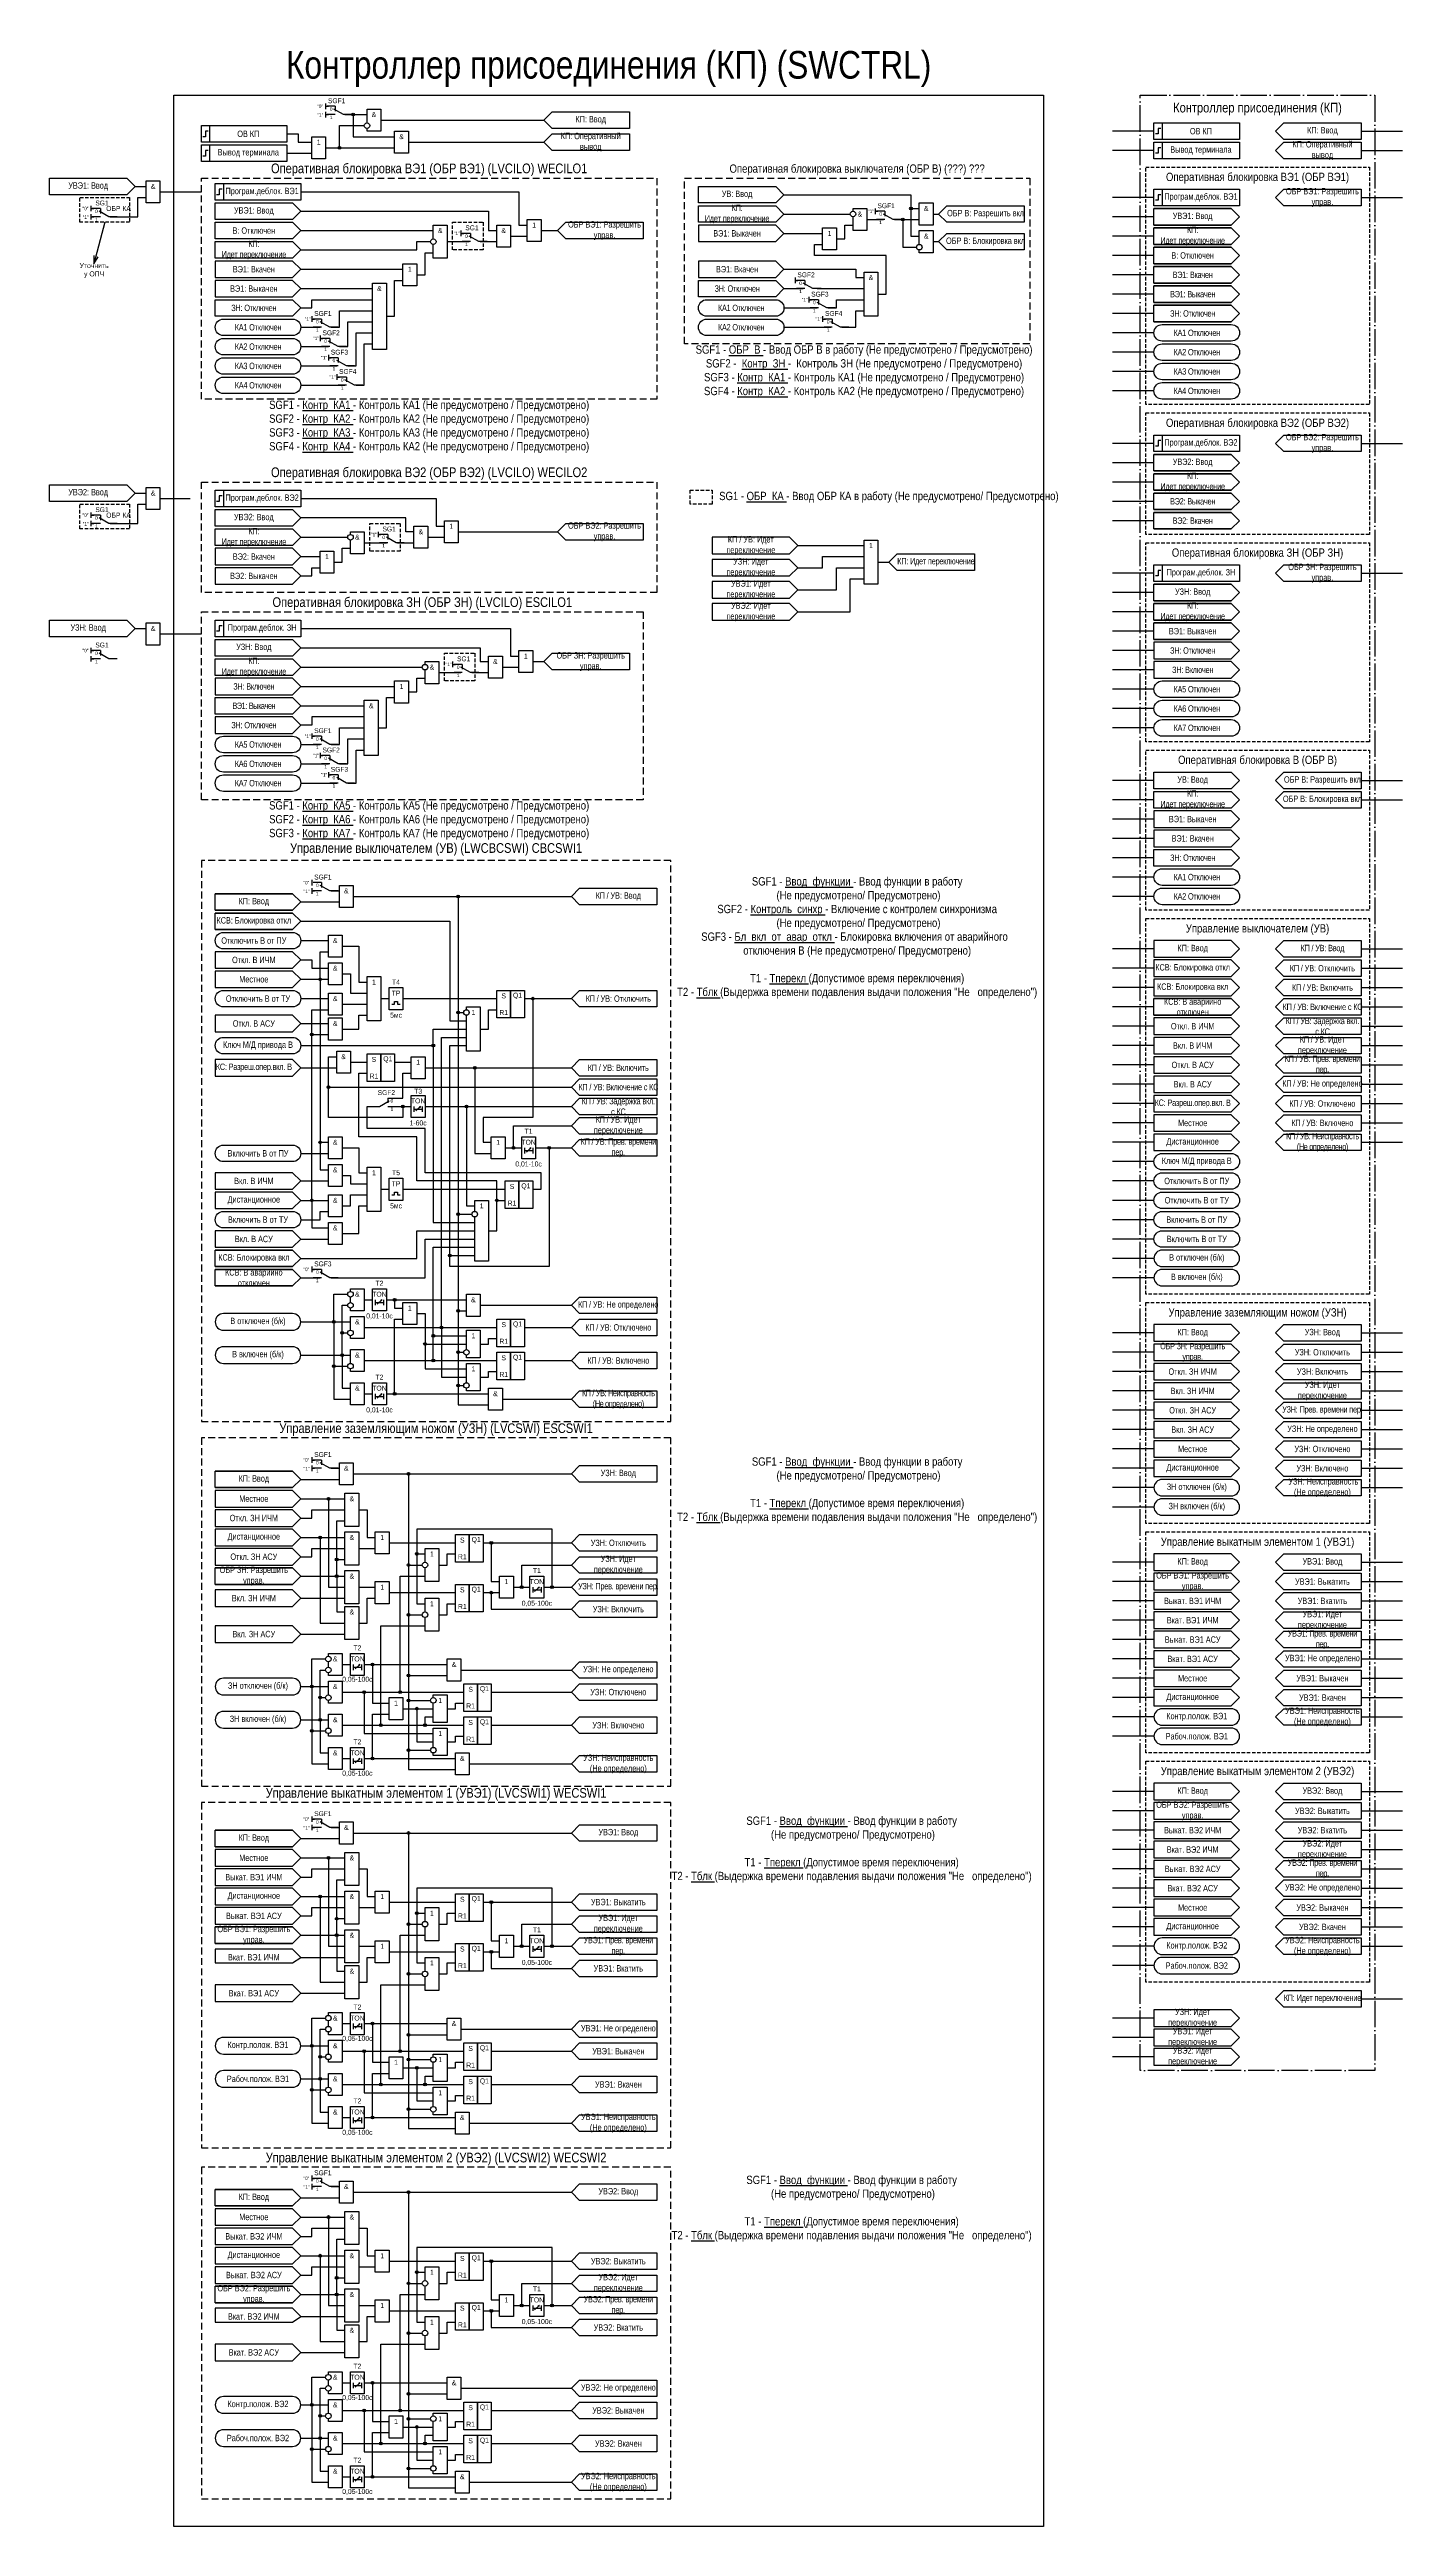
# Model space of a CAD drawing. Header units: millimetres. Extents: x -45 to 445, y 0 to 897.
import ezdxf
from ezdxf.enums import TextEntityAlignment as Align

# ---------------------------------------------------------------- set-up
doc = ezdxf.new("R2010")
doc.units = ezdxf.units.MM
for name, pattern in [('ACAD_ISO04W100', [30, 24, -3, 0, -3]), ('штриховая', [19.05, 12.7, -6.35]), ('штриховая2', [0.375, 0.25, -0.125])]:
    doc.linetypes.add(name, pattern=pattern)
doc.layers.add('TEXT', color=7, linetype='Continuous', lineweight=25)
doc.layers.add('Основная', color=7, linetype='Continuous')
doc.styles.add('2.5_Gost_RD', font='ARIALN.TTF', dxfattribs={"height": 2.5})
doc.styles.add('3.5_Gost_RD', font='ARIALN.TTF', dxfattribs={"height": 3.5})
doc.styles.add('Вывод', font='ARIALN.TTF', dxfattribs={"height": 2.5})
doc.styles.add('Компонент', font='ARIALN.TTF', dxfattribs={"height": 3.5})

# ---------------------------------------------------------------- blocks, each defined once
blk = doc.blocks.new('*U958')
at = {"layer": 'Основная', "color": 0}
blk.add_line((0, 0), (7, 4), dxfattribs=at)
at = {"layer": 'Основная', "ltscale": 0.35}
blk.add_line((6, 6), (6, 2.5), dxfattribs=at)
blk = doc.blocks.new('*U992')
at = {"layer": 'Основная', "color": 0}
for p, q in [((-3, 6), (-9, 6)), ((-3, 0), (-9, 0)), ((9, 0), (3, 0))]:
    blk.add_line(p, q, dxfattribs=at)
at = {"layer": 'Основная', "ltscale": 0.25, "xscale": -1}
blk.add_blockref('*U958', (3, 0), dxfattribs=at)
at = {"layer": 'Основная'}
for tag, height, style, p in [('В1', 2.5, 'Вывод', (-6, 4)), ('ОУ', 3.5, 'Компонент', (-2, 10)), ('В2', 2.5, 'Вывод', (-6, -2)), ('В3', 2.5, 'Вывод', (-6, -8))]:
    blk.add_attdef(tag, text='', height=height, dxfattribs=dict(at, style=style)).set_placement(p, align=Align.MIDDLE_CENTER)
blk = doc.blocks.new('*U985')
at = {"layer": 'Основная', "color": 0}
for p, q in [((-3, 6), (-9, 6)), ((-3, 0), (-9, 0)), ((9, 0), (3, 0))]:
    blk.add_line(p, q, dxfattribs=at)
at = {"layer": 'Основная', "ltscale": 0.25, "xscale": -1}
blk.add_blockref('*U958', (3, 0), dxfattribs=at)
at = {"layer": 'Основная'}
for tag, height, style, p in [('В1', 2.5, 'Вывод', (-14, 6)), ('В2', 2.5, 'Вывод', (-6, 4)), ('ОУ', 3.5, 'Компонент', (-2, 10)), ('В3', 2.5, 'Вывод', (-6, -2))]:
    blk.add_attdef(tag, text='', height=height, dxfattribs=dict(at, style=style)).set_placement(p, align=Align.MIDDLE_CENTER)
blk = doc.blocks.new('Точка')
at = {"ltscale": 100}
h = blk.add_hatch(color=256, dxfattribs=at)
h.dxf.hatch_style = 1
edge = h.paths.add_edge_path()
edge.add_arc((0, 0), 0.5, 0, 360)
blk.add_circle((0, 0), 0.5, dxfattribs=at)
blk = doc.blocks.new('*U1031')
at = {"layer": 'Основная', "color": 0}
for p, q in [((-9, 0), (-3, 0)), ((3, 6), (9, 6)), ((3, 0), (9, 0))]:
    blk.add_line(p, q, dxfattribs=at)
at = {"layer": 'Основная', "ltscale": 0.25}
blk.add_blockref('*U958', (-3, 0), dxfattribs=at)
at = {"layer": 'Основная'}
for tag, height, style, p in [('ОУ', 3.5, 'Компонент', (2, 10)), ('В2', 2.5, 'Вывод', (6, 4)), ('В1', 2.5, 'Вывод', (14, 6)), ('В3', 2.5, 'Вывод', (6, -2))]:
    blk.add_attdef(tag, text='', height=height, dxfattribs=dict(at, style=style)).set_placement(p, align=Align.MIDDLE_CENTER)

msp = doc.modelspace()

# ---------------------------------------------------------------- linework, layer by layer
at = {"ltscale": 100}
for p, q in [((55, 877), (55, 875)), ((55, 876), (56, 876)), ((55, 874), (55, 872)), ((55, 873), (56, 873)), ((50, 863), (50, 863)), ((355, 867), (340, 867)), ((430, 867), (445, 867)), ((355, 860), (340, 860)), ((430, 860), (445, 860)), ((355, 843), (340, 843)), ((430, 843), (445, 843)), ((-25, 834), (-29, 819)), ((254, 839), (254, 837)), ((254, 838), (255, 838)), ((355, 836), (340, 836)), ((104, 831), (104, 829)), ((104, 830), (105, 830)), ((355, 829), (340, 829)), ((355, 822), (340, 822)), ((46, 810), (72, 810)), ((225, 814), (225, 812)), ((225, 813), (226, 813)), ((230, 807), (230, 805)), ((355, 815), (340, 815)), ((355, 808), (340, 808)), ((50, 800), (50, 798)), ((50, 799), (51, 799)), ((230, 806), (231, 806)), ((235, 800), (235, 798)), ((235, 799), (236, 799)), ((355, 801), (340, 801)), ((53, 793), (53, 791)), ((53, 792), (54, 792)), ((355, 794), (340, 794)), ((56, 786), (56, 784)), ((56, 785), (57, 785)), ((355, 787), (340, 787)), ((355, 780), (340, 780)), ((59, 779), (59, 777)), ((59, 778), (60, 778)), ((355, 773), (340, 773)), ((355, 754), (340, 754)), ((430, 754), (445, 754)), ((355, 747), (340, 747)), ((355, 740), (340, 740)), ((355, 733), (340, 733)), ((69, 718), (74, 718)), ((74, 722), (74, 720)), ((74, 721), (75, 721)), ((81, 718), (87, 718)), ((355, 726), (340, 726)), ((355, 707), (340, 707)), ((355, 700), (340, 700)), ((430, 707), (445, 707)), ((355, 693), (340, 693)), ((355, 686), (340, 686)), ((101, 675), (101, 673)), ((101, 674), (102, 674)), ((355, 679), (340, 679)), ((46, 666), (80, 666)), ((96, 671), (101, 671)), ((108, 671), (114, 671)), ((355, 672), (340, 672)), ((355, 665), (340, 665)), ((355, 658), (340, 658)), ((50, 649), (50, 647)), ((50, 648), (51, 648)), ((355, 651), (340, 651)), ((53, 642), (53, 640)), ((53, 641), (54, 641)), ((56, 635), (56, 633)), ((56, 634), (57, 634)), ((355, 632), (340, 632)), ((430, 632), (445, 632)), ((355, 625), (340, 625)), ((430, 625), (445, 625)), ((355, 618), (340, 618)), ((355, 611), (340, 611)), ((355, 604), (340, 604)), ((50, 596), (50, 594)), ((50, 593), (50, 591)), ((50, 592), (51, 592)), ((355, 597), (340, 597)), ((355, 590), (340, 590)), ((355, 571), (340, 571)), ((430, 571), (445, 571)), ((355, 564), (340, 564)), ((355, 557), (340, 557)), ((430, 564), (445, 564)), ((430, 557), (445, 557)), ((355, 550), (340, 550)), ((430, 550), (445, 550)), ((355, 543), (340, 543)), ((430, 543), (445, 543)), ((355, 536), (340, 536)), ((355, 529), (340, 529)), ((430, 536), (445, 536)), ((430, 529), (445, 529)), ((355, 522), (340, 522)), ((430, 522), (445, 522)), ((87.7, 512.46), (89.37, 513.95)), ((89.37, 513.95), (88.85, 513.73)), ((89.37, 513.95), (89.11, 513.48)), ((355, 515), (340, 515)), ((430, 515), (445, 515)), ((355, 508), (340, 508)), ((430, 508), (445, 508)), ((127.7, 497.46), (129.37, 498.95)), ((129.37, 498.95), (128.85, 498.73)), ((129.37, 498.95), (129.11, 498.48)), ((355, 501), (340, 501)), ((355, 494), (340, 494)), ((430, 501), (445, 501)), ((355, 487), (340, 487)), ((355, 480), (340, 480)), ((355, 473), (340, 473)), ((355, 466), (340, 466)), ((355, 459), (340, 459)), ((50, 456), (50, 454)), ((50, 455), (51, 455)), ((355, 452), (340, 452)), ((77, 444), (77, 444)), ((355, 432), (340, 432)), ((430, 432), (445, 432)), ((355, 425), (340, 425)), ((430, 425), (445, 425)), ((355, 418), (340, 418)), ((430, 418), (445, 418)), ((77, 410), (77, 410)), ((355, 411), (340, 411)), ((355, 404), (340, 404)), ((430, 411), (445, 411)), ((430, 404), (445, 404)), ((355, 397), (340, 397)), ((430, 397), (445, 397)), ((50, 387), (50, 385)), ((50, 386), (51, 386)), ((355, 390), (340, 390)), ((430, 387), (402, 387)), ((430, 390), (445, 390)), ((50, 384), (50, 382)), ((50, 383), (51, 383)), ((355, 383), (340, 383)), ((430, 380), (402, 380)), ((430, 383), (445, 383)), ((355, 376), (340, 376)), ((355, 369), (340, 369)), ((430, 376), (445, 376)), ((355, 349), (340, 349)), ((355, 342), (340, 342)), ((430, 349), (445, 349)), ((430, 342), (445, 342)), ((123, 340), (129, 340)), ((134, 340), (134, 340)), ((355, 335), (340, 335)), ((430, 335), (445, 335)), ((355, 328), (340, 328)), ((430, 325), (402, 325)), ((430, 328), (445, 328)), ((355, 321), (340, 321)), ((355, 314), (340, 314)), ((430, 318), (402, 318)), ((430, 321), (445, 321)), ((430, 314), (445, 314)), ((69, 312), (69, 312)), ((355, 307), (340, 307)), ((430, 311), (402, 311)), ((430, 307), (445, 307)), ((355, 300), (340, 300)), ((430, 304), (402, 304)), ((430, 297), (402, 297)), ((430, 300), (445, 300)), ((355, 293), (340, 293)), ((430, 290), (402, 290)), ((430, 293), (445, 293)), ((69, 278), (69, 278)), ((355, 286), (340, 286)), ((355, 266), (340, 266)), ((430, 266), (445, 266)), ((50, 257), (50, 255)), ((50, 256), (51, 256)), ((50, 254), (50, 252)), ((50, 253), (51, 253)), ((355, 259), (340, 259)), ((355, 252), (340, 252)), ((430, 259), (445, 259)), ((430, 252), (445, 252)), ((355, 245), (340, 245)), ((430, 245), (445, 245)), ((355, 238), (340, 238)), ((430, 242), (402, 242)), ((430, 235), (402, 235)), ((430, 238), (445, 238)), ((355, 231), (340, 231)), ((430, 228), (402, 228)), ((430, 231), (445, 231)), ((355, 224), (340, 224)), ((355, 217), (340, 217)), ((430, 221), (402, 221)), ((430, 224), (445, 224)), ((430, 217), (445, 217)), ((123, 210), (129, 210)), ((134, 210), (134, 210)), ((355, 210), (340, 210)), ((430, 214), (402, 214)), ((430, 207), (402, 207)), ((430, 210), (445, 210)), ((355, 203), (340, 203)), ((430, 191), (445, 191)), ((69, 182), (69, 182)), ((355, 184), (340, 184)), ((355, 177), (340, 177)), ((355, 170), (340, 170)), ((69, 148), (69, 148)), ((50, 127), (50, 125)), ((50, 126), (51, 126)), ((50, 124), (50, 122)), ((50, 123), (51, 123)), ((123, 80), (129, 80)), ((134, 80), (134, 80)), ((69, 52), (69, 52)), ((69, 18), (69, 18))]:
    msp.add_line(p, q, dxfattribs=at)
at = {"color": 6, "ltscale": 100}
for p, q in [((-30, 840), (-30, 838)), ((-30, 839), (-29, 839)), ((-30, 837), (-30, 835)), ((-30, 836), (-29, 836)), ((-30, 729), (-30, 727)), ((-30, 728), (-29, 728)), ((-30, 726), (-30, 724)), ((-30, 725), (-29, 725)), ((-30, 680), (-30, 678)), ((-30, 679), (-29, 679)), ((-30, 677), (-30, 675)), ((-30, 676), (-29, 676))]:
    msp.add_line(p, q, dxfattribs=at)
at = {"color": 7, "ltscale": 100}
for p, q in [((73.7, 442.46), (75.37, 443.95)), ((75.37, 443.95), (74.85, 443.73)), ((75.37, 443.95), (75.11, 443.48)), ((73.7, 408.46), (75.37, 409.95)), ((75.37, 409.95), (74.85, 409.73)), ((75.37, 409.95), (75.11, 409.48)), ((130.7, 338.46), (132.37, 339.95)), ((132.37, 339.95), (131.85, 339.73)), ((132.37, 339.95), (132.11, 339.48)), ((65.7, 310.46), (67.37, 311.95)), ((67.37, 311.95), (66.85, 311.73)), ((67.37, 311.95), (67.11, 311.48)), ((65.7, 276.46), (67.37, 277.95)), ((67.37, 277.95), (66.85, 277.73)), ((67.37, 277.95), (67.11, 277.48)), ((130.7, 208.46), (132.37, 209.95)), ((132.37, 209.95), (131.85, 209.73)), ((132.37, 209.95), (132.11, 209.48)), ((65.7, 180.46), (67.37, 181.95)), ((67.37, 181.95), (66.85, 181.73)), ((67.37, 181.95), (67.11, 181.48)), ((65.7, 146.46), (67.37, 147.95)), ((67.37, 147.95), (66.85, 147.73)), ((67.37, 147.95), (67.11, 147.48)), ((130.7, 78.46), (132.37, 79.95)), ((132.37, 79.95), (131.85, 79.73)), ((132.37, 79.95), (132.11, 79.48)), ((65.7, 50.46), (67.37, 51.95)), ((67.37, 51.95), (66.85, 51.73)), ((67.37, 51.95), (67.11, 51.48)), ((65.7, 16.46), (67.37, 17.95)), ((67.37, 17.95), (66.85, 17.73)), ((67.37, 17.95), (67.11, 17.48))]:
    msp.add_line(p, q, dxfattribs=at)
at = {"color": 3, "ltscale": 100}
msp.add_lwpolyline([(0, 880), (315, 880), (315, 0), (0, 0)], close=True, dxfattribs=at)
at = {"color": 251, "linetype": 'ACAD_ISO04W100', "lineweight": 30, "ltscale": 0.4, "true_color": 0x58595b}
msp.add_lwpolyline([(350, 880), (435, 880), (435, 165), (350, 165)], close=True, dxfattribs=at)
at = {"ltscale": 100}
for points in [[(62, 873), (70, 873)], [(62, 873), (65, 873), (65, 865), (80, 865)], [(70, 870), (70, 875), (75, 875), (75, 867), (70, 867), (70, 868)], [(75, 871), (134, 871)], [(134, 871), (137, 874), (165, 874), (165, 868), (137, 868), (134, 871)], [(399, 867), (402, 870), (430, 870), (430, 864), (402, 864), (399, 867)], [(41, 866), (45, 866), (45, 863), (50, 863)], [(55, 861), (60, 861), (60, 869), (69, 869)], [(55, 861), (80, 861)], [(85, 863), (134, 863)], [(134, 863), (137, 866), (165, 866), (165, 860), (137, 860), (134, 863)], [(399, 860), (402, 863), (430, 863), (430, 857), (402, 857), (399, 860)], [(41, 859), (50, 859)], [(46, 845), (125, 845), (125, 833), (128, 833)], [(190, 847), (218, 847), (221, 844), (218, 841), (190, 841), (190, 847)], [(221, 844), (267, 844), (267, 829), (270, 829)], [(221, 844), (267, 844), (267, 839), (270, 839)], [(399, 843), (402, 846), (430, 846), (430, 840), (402, 840), (399, 843)], [(15, 841), (43, 841), (46, 838), (43, 835), (15, 835), (15, 841)], [(15, 834), (43, 834), (46, 831), (43, 828), (15, 828), (15, 834)], [(46, 838), (114, 838), (114, 831), (117, 831)], [(170, 828), (142, 828), (139, 831), (142, 834), (170, 834), (170, 828), (142, 828), (139, 831), (142, 834), (170, 834)], [(190, 840), (218, 840), (221, 837), (218, 834), (190, 834), (190, 840)], [(221, 837), (245, 837)], [(246, 838), (246, 839), (251, 839), (251, 831), (246, 831), (246, 836)], [(251, 835), (257, 835)], [(261, 835), (264, 835), (264, 825), (269, 825)], [(261, 835), (270, 835)], [(275, 837), (277, 837)], [(308, 834), (280, 834), (277, 837), (280, 840), (308, 840), (308, 834), (280, 834), (277, 837), (280, 840), (308, 840)], [(15, 827), (43, 827), (46, 824), (43, 821), (15, 821), (15, 827)], [(46, 831), (94, 831)], [(46, 824), (88, 824), (88, 827), (93, 827)], [(94, 828), (94, 833), (99, 833), (99, 821), (94, 821), (94, 826)], [(99, 827), (107, 827)], [(111, 827), (117, 827)], [(122, 829), (128, 829)], [(133, 831), (139, 831)], [(221, 830), (235, 830)], [(255, 808), (258, 808), (258, 822), (232, 822), (232, 826), (235, 826)], [(240, 828), (243, 828), (243, 833), (246, 833)], [(270, 826), (270, 831), (275, 831), (275, 823), (270, 823), (270, 824)], [(275, 827), (277, 827)], [(308, 824), (280, 824), (277, 827), (280, 830), (308, 830), (308, 824), (280, 824), (277, 827), (280, 830), (308, 830)], [(-29, 822), (-29, 819), (-27.36, 821.56)], [(46, 817), (83, 817)], [(88, 815), (91, 815), (91, 823), (94, 823)], [(221, 817), (247, 817), (247, 814), (250, 814)], [(77, 800), (80, 800), (80, 813), (83, 813)], [(190, 813), (218, 813), (221, 810), (218, 807), (190, 807), (190, 813)], [(221, 810), (228, 810)], [(233, 810), (250, 810)], [(15, 806), (43, 806), (46, 803), (43, 800), (15, 800), (15, 806)], [(46, 803), (50, 803), (50, 806), (72, 806)], [(57, 796), (60, 796), (60, 802), (72, 802)], [(60, 789), (63, 789), (63, 798), (72, 798)], [(221, 803), (233, 803)], [(237, 803), (240, 803), (240, 806), (250, 806)], [(242, 796), (247, 796), (247, 802), (250, 802)], [(46, 796), (53, 796)], [(46, 789), (56, 789)], [(63, 782), (66, 782), (66, 794), (72, 794)], [(66, 775), (69, 775), (69, 790), (72, 790)], [(221, 796), (238, 796)], [(46, 782), (59, 782)], [(46, 775), (62, 775)], [(399, 754), (402, 757), (430, 757), (430, 751), (402, 751), (399, 754)], [(15, 730), (43, 730), (46, 727), (43, 724), (15, 724), (15, 730)], [(46, 734), (95, 734), (95, 724), (98, 724)], [(87, 722), (84, 722), (84, 727), (46, 727)], [(15, 723), (43, 723), (46, 720), (43, 717), (15, 717), (15, 723)], [(46, 720), (63, 720)], [(64, 721), (64, 722), (69, 722), (69, 714), (64, 714), (64, 719)], [(70, 718), (77, 718)], [(92, 720), (98, 720)], [(103, 722), (139, 722)], [(170, 719), (142, 719), (139, 722), (142, 725), (170, 725), (170, 719), (142, 719), (139, 722), (142, 725), (170, 725)], [(46, 713), (53, 713)], [(46, 706), (50, 706), (50, 709), (53, 709)], [(58, 711), (61, 711), (61, 716), (64, 716)], [(226, 717), (250, 717)], [(226, 709), (235, 709), (235, 713), (250, 713)], [(226, 701), (240, 701), (240, 709), (250, 709)], [(255, 711), (259, 711)], [(290, 708), (262, 708), (259, 711), (262, 714), (290, 714), (290, 708), (262, 708), (259, 711), (262, 714), (290, 714)], [(399, 707), (402, 710), (430, 710), (430, 704), (402, 704), (399, 707)], [(226, 693), (245, 693), (245, 705), (250, 705)], [(15, 683), (43, 683), (46, 680), (43, 677), (15, 677), (15, 683)], [(46, 687), (122, 687), (122, 677), (125, 677)], [(15, 676), (43, 676), (46, 673), (43, 670), (15, 670), (15, 676)], [(46, 680), (111, 680), (111, 675), (114, 675)], [(46, 673), (50, 673), (50, 673), (90, 673)], [(91, 674), (91, 675), (96, 675), (96, 667), (91, 667), (91, 672)], [(119, 673), (125, 673)], [(130, 675), (134, 675)], [(165, 672), (137, 672), (134, 675), (137, 678), (165, 678), (165, 672), (137, 672), (134, 675), (137, 678), (165, 678)], [(85, 664), (88, 664), (88, 669), (91, 669)], [(97, 671), (104, 671)], [(15, 662), (43, 662), (46, 659), (43, 656), (15, 656), (15, 662)], [(46, 659), (60, 659), (60, 659), (69, 659)], [(69, 655), (50, 655), (50, 652), (46, 652)], [(74, 651), (77, 651), (77, 662), (80, 662)], [(57, 645), (60, 645), (60, 651), (69, 651)], [(60, 638), (63, 638), (63, 647), (69, 647)], [(46, 645), (53, 645)], [(46, 638), (56, 638)], [(63, 631), (66, 631), (66, 643), (69, 643)], [(46, 631), (59, 631)], [(355, 635), (383, 635), (386, 632), (383, 629), (355, 629), (355, 635)], [(355, 628), (383, 628), (386, 625), (383, 622), (355, 622), (355, 628)], [(399, 632), (402, 635), (430, 635), (430, 629), (402, 629), (399, 632)], [(399, 625), (402, 628), (430, 628), (430, 622), (402, 622), (399, 625)], [(355, 607), (383, 607), (386, 604), (383, 601), (355, 601), (355, 607)], [(57, 592), (60, 592)], [(144, 590), (147, 593), (175, 593), (175, 587), (147, 587), (144, 590)], [(15, 585), (43, 585), (46, 588), (43, 591), (15, 591), (43, 591), (46, 588), (43, 585), (15, 585), (15, 591)], [(15, 578), (43, 578), (46, 581), (43, 584), (15, 584), (43, 584), (46, 581), (43, 578), (15, 578), (15, 584)], [(46, 588), (60, 588)], [(65, 590), (144, 590)], [(65, 590), (103, 590), (103, 548), (105, 548)], [(65, 590), (103, 590), (103, 475), (108, 475)], [(65, 590), (103, 590), (103, 425), (105, 425)], [(65, 590), (103, 590), (103, 406), (114, 406)], [(65, 590), (103, 590), (103, 440), (106, 440)], [(65, 590), (103, 590), (103, 413), (105, 413)], [(46, 581), (100, 581), (100, 545), (106, 545)], [(46, 574), (56, 574)], [(399, 571), (402, 574), (430, 574), (430, 568), (402, 568), (399, 571)], [(46, 560), (53, 560), (53, 570), (56, 570)], [(46, 567), (50, 567), (50, 564), (56, 564)], [(61, 572), (67, 572), (67, 559), (70, 559)], [(430, 561), (402, 561), (399, 564), (402, 567), (430, 567), (430, 561), (402, 561), (399, 564), (402, 567), (430, 567)], [(46, 560), (53, 560), (53, 501), (56, 501)], [(46, 560), (53, 560), (53, 491), (56, 491)], [(46, 560), (56, 560)], [(61, 562), (64, 562), (64, 555), (70, 555)], [(175, 550), (147, 550), (144, 553), (147, 556), (175, 556), (175, 550), (147, 550), (144, 553), (147, 556), (175, 556)], [(430, 554), (402, 554), (399, 557), (402, 560), (430, 560), (430, 554), (402, 554), (399, 557), (402, 560), (430, 560)], [(46, 553), (56, 553)], [(46, 480), (50, 480), (50, 549), (56, 549)], [(61, 551), (70, 551)], [(61, 542), (67, 542), (67, 547), (70, 547)], [(75, 553), (78, 553)], [(79, 551), (80, 551), (80, 552), (81, 552), (81, 551), (82, 551)], [(83, 553), (117, 553)], [(106, 549), (106, 550), (111, 550), (111, 534), (106, 534), (106, 547)], [(111, 542), (114, 542), (114, 549), (117, 549)], [(127, 553), (130, 553), (130, 510), (112, 510), (112, 501), (115, 501)], [(127, 553), (144, 553)], [(355, 547), (383, 547), (386, 550), (383, 553), (355, 553), (383, 553), (386, 550), (383, 547), (355, 547), (355, 553)], [(399, 550), (402, 553), (430, 553), (430, 547), (402, 547), (399, 550)], [(46, 544), (56, 544)], [(46, 536), (94, 536), (94, 542), (106, 542)], [(46, 480), (50, 480), (50, 540), (56, 540)], [(69, 434), (97, 434), (97, 539), (106, 539)], [(399, 543), (402, 546), (430, 546), (430, 540), (402, 540), (399, 543)], [(399, 536), (402, 539), (430, 539), (430, 533), (402, 533), (399, 536)], [(46, 536), (94, 536), (94, 472), (109, 472)], [(78, 514), (83, 514), (83, 510), (56, 510), (56, 532), (59, 532)], [(64, 530), (70, 530)], [(64, 530), (70, 530)], [(80, 530), (86, 530)], [(131, 499), (136, 499), (136, 456), (100, 456), (100, 536), (106, 536)], [(175, 525), (147, 525), (144, 528), (147, 531), (175, 531), (175, 525), (147, 525), (144, 528), (147, 531), (175, 531)], [(430, 526), (402, 526), (399, 529), (402, 532), (430, 532), (430, 526), (402, 526), (399, 529), (402, 532), (430, 532)], [(46, 528), (59, 528)], [(78, 514), (83, 514), (83, 510), (56, 510), (56, 521), (144, 521)], [(114, 469), (117, 469), (117, 487), (88, 487), (88, 503), (67, 503), (67, 526), (70, 526)], [(78, 517), (83, 517), (83, 526), (86, 526)], [(91, 528), (109, 528), (109, 497), (115, 497)], [(91, 528), (144, 528)], [(175, 518), (147, 518), (144, 521), (147, 524), (175, 524), (175, 518), (147, 518), (144, 521), (147, 524), (175, 524)], [(399, 522), (402, 525), (430, 525), (430, 519), (402, 519), (399, 522)], [(130, 484), (133, 484), (133, 490), (91, 490), (91, 506), (70, 506), (70, 514), (73, 514)], [(78, 514), (86, 514)], [(87, 514), (87, 512)], [(87, 513), (90, 513)], [(90, 514), (90, 512)], [(91, 514), (144, 514)], [(91, 514), (106, 514), (106, 478), (109, 478)], [(175, 511), (147, 511), (144, 514), (147, 517), (175, 517), (175, 511), (147, 511), (144, 514), (147, 517), (175, 517)], [(399, 515), (402, 518), (430, 518), (430, 512), (402, 512), (399, 515)], [(120, 499), (123, 499), (123, 507), (144, 507)], [(175, 504), (147, 504), (144, 507), (147, 510), (175, 510), (175, 504), (147, 504), (144, 507), (147, 510), (175, 510)], [(399, 508), (402, 511), (430, 511), (430, 505), (402, 505), (399, 508)], [(399, 501), (402, 504), (430, 504), (430, 498), (402, 498), (399, 501)], [(46, 497), (56, 497)], [(61, 499), (67, 499), (67, 490), (70, 490)], [(131, 499), (136, 499), (136, 456), (100, 456), (100, 460), (109, 460)], [(120, 499), (126, 499)], [(127, 499), (127, 497)], [(127, 498), (130, 498)], [(130, 499), (130, 497)], [(131, 499), (144, 499)], [(175, 496), (147, 496), (144, 499), (147, 502), (175, 502), (175, 496), (147, 496), (144, 499), (147, 502), (175, 502)], [(46, 487), (56, 487)], [(61, 489), (64, 489), (64, 486), (70, 486)], [(46, 480), (56, 480)], [(46, 480), (50, 480), (50, 470), (56, 470)], [(46, 473), (53, 473), (53, 476), (56, 476)], [(61, 478), (64, 478), (64, 482), (70, 482)], [(61, 468), (67, 468), (67, 478), (70, 478)], [(75, 484), (78, 484)], [(79, 482), (80, 482), (80, 483), (81, 483), (81, 482), (82, 482)], [(83, 484), (120, 484)], [(109, 476), (109, 480), (114, 480), (114, 458), (109, 458), (109, 474)], [(114, 469), (117, 469), (117, 480), (120, 480)], [(46, 459), (88, 459), (88, 469), (109, 469)], [(15, 456), (43, 456), (46, 459), (43, 462), (15, 462), (43, 462), (46, 459), (43, 456), (15, 456), (15, 462)], [(46, 466), (56, 466)], [(57, 452), (91, 452), (91, 466), (109, 466)], [(69, 422), (94, 422), (94, 463), (109, 463)], [(15, 449), (43, 449), (46, 452), (43, 455), (15, 455), (43, 455), (46, 452), (43, 449), (15, 449), (15, 455)], [(46, 452), (53, 452)], [(46, 436), (58, 436), (58, 446), (63, 446)], [(46, 424), (61, 424), (61, 442), (63, 442)], [(64, 447), (64, 448), (69, 448), (69, 440), (64, 440), (64, 441)], [(64, 443), (64, 445)], [(69, 444), (72, 444)], [(73, 444), (73, 442)], [(73, 443), (76, 443)], [(76, 444), (76, 442)], [(77, 444), (106, 444)], [(77, 444), (80, 444), (80, 441), (83, 441)], [(111, 442), (144, 442)], [(175, 439), (147, 439), (144, 442), (147, 445), (175, 445), (175, 439), (147, 439), (144, 442), (147, 445), (175, 445)], [(46, 436), (64, 436)], [(46, 436), (58, 436), (58, 420), (63, 420)], [(46, 436), (58, 436), (58, 408), (64, 408)], [(46, 424), (61, 424), (61, 432), (63, 432)], [(64, 433), (64, 438), (69, 438), (69, 430), (64, 430), (64, 431)], [(69, 434), (117, 434)], [(69, 434), (97, 434), (97, 416), (106, 416)], [(69, 422), (94, 422), (94, 431), (106, 431)], [(77, 410), (80, 410), (80, 437), (83, 437)], [(88, 439), (91, 439), (91, 428), (106, 428)], [(88, 439), (91, 439), (91, 419), (106, 419)], [(106, 426), (106, 433), (111, 433), (111, 423), (106, 423), (106, 424)], [(127, 434), (144, 434)], [(175, 431), (147, 431), (144, 434), (147, 437), (175, 437), (175, 431), (147, 431), (144, 434), (147, 437), (175, 437)], [(399, 432), (402, 435), (430, 435), (430, 429), (402, 429), (399, 432)], [(46, 424), (64, 424)], [(46, 424), (61, 424), (61, 412), (64, 412)], [(64, 421), (64, 426), (69, 426), (69, 418), (64, 418), (64, 419)], [(69, 422), (117, 422)], [(111, 428), (114, 428), (114, 430), (117, 430)], [(127, 422), (144, 422)], [(175, 419), (147, 419), (144, 422), (147, 425), (175, 425), (175, 419), (147, 419), (144, 422), (147, 425), (175, 425)], [(399, 425), (402, 428), (430, 428), (430, 422), (402, 422), (399, 425)], [(106, 414), (106, 421), (111, 421), (111, 411), (106, 411), (106, 412)], [(111, 416), (114, 416), (114, 418), (117, 418)], [(399, 418), (402, 421), (430, 421), (430, 415), (402, 415), (399, 418)], [(399, 411), (402, 414), (430, 414), (430, 408), (402, 408), (399, 411)], [(69, 410), (72, 410)], [(73, 410), (73, 408)], [(73, 409), (76, 409)], [(76, 410), (76, 408)], [(77, 410), (114, 410)], [(119, 408), (144, 408)], [(175, 405), (147, 405), (144, 408), (147, 411), (175, 411), (175, 405), (147, 405), (144, 408), (147, 411), (175, 411)], [(399, 404), (402, 407), (430, 407), (430, 401), (402, 401), (399, 404)], [(399, 397), (402, 400), (430, 400), (430, 394), (402, 394), (399, 397)], [(399, 390), (402, 393), (430, 393), (430, 387), (402, 387), (399, 390)], [(399, 383), (402, 386), (430, 386), (430, 380), (402, 380), (399, 383)], [(15, 376), (43, 376), (46, 379), (43, 382), (15, 382), (43, 382), (46, 379), (43, 376), (15, 376), (15, 382)], [(46, 379), (60, 379)], [(57, 383), (60, 383)], [(65, 381), (144, 381)], [(65, 381), (85, 381), (85, 348), (90, 348)], [(65, 381), (85, 381), (85, 330), (90, 330)], [(65, 381), (85, 381), (85, 299), (93, 299)], [(65, 381), (85, 381), (85, 274), (102, 274)], [(65, 381), (85, 381), (85, 308), (99, 308)], [(65, 381), (85, 381), (85, 281), (93, 281)], [(144, 381), (147, 384), (175, 384), (175, 378), (147, 378), (144, 381)], [(399, 376), (402, 379), (430, 379), (430, 373), (402, 373), (399, 376)], [(46, 372), (62, 372)], [(46, 372), (56, 372), (56, 340), (62, 340)], [(46, 365), (50, 365), (50, 368), (62, 368)], [(67, 368), (70, 368), (70, 358), (73, 358)], [(46, 344), (59, 344), (59, 364), (62, 364)], [(134, 340), (137, 340), (137, 361), (88, 361), (88, 352), (91, 352)], [(134, 340), (137, 340), (137, 361), (88, 361), (88, 334), (91, 334)], [(175, 353), (147, 353), (144, 356), (147, 359), (175, 359), (175, 353), (147, 353), (144, 356), (147, 359), (175, 359)], [(46, 358), (62, 358)], [(46, 358), (53, 358), (53, 327), (62, 327)], [(46, 351), (50, 351), (50, 354), (62, 354)], [(46, 344), (59, 344), (59, 350), (62, 350)], [(67, 354), (73, 354)], [(78, 356), (102, 356)], [(91, 349), (91, 354), (96, 354), (96, 342), (91, 342), (91, 347)], [(96, 348), (99, 348), (99, 352), (102, 352)], [(112, 356), (144, 356)], [(112, 356), (115, 356), (115, 342), (118, 342)], [(175, 345), (147, 345), (144, 348), (147, 351), (175, 351), (175, 345), (147, 345), (144, 348), (147, 351), (175, 351)], [(399, 349), (402, 352), (430, 352), (430, 346), (402, 346), (399, 349)], [(15, 341), (43, 341), (46, 344), (43, 347), (15, 347), (43, 347), (46, 344), (43, 341), (15, 341), (15, 347)], [(46, 344), (62, 344)], [(46, 344), (59, 344), (59, 331), (62, 331)], [(61, 302), (82, 302), (82, 344), (91, 344)], [(123, 340), (126, 340), (126, 348), (144, 348)], [(175, 337), (147, 337), (144, 340), (147, 343), (175, 343), (175, 337), (147, 337), (144, 340), (147, 343), (175, 343)], [(399, 342), (402, 345), (430, 345), (430, 339), (402, 339), (399, 342)], [(46, 336), (62, 336)], [(67, 340), (73, 340)], [(67, 327), (70, 327), (70, 336), (73, 336)], [(78, 338), (102, 338)], [(91, 331), (91, 336), (96, 336), (96, 324), (91, 324), (91, 329)], [(96, 330), (99, 330), (99, 334), (102, 334)], [(112, 338), (115, 338), (115, 332), (144, 332)], [(112, 338), (118, 338)], [(130, 340), (130, 338)], [(130, 339), (133, 339)], [(133, 340), (133, 338)], [(134, 340), (144, 340)], [(175, 329), (147, 329), (144, 332), (147, 335), (175, 335), (175, 329), (147, 329), (144, 332), (147, 335), (175, 335)], [(399, 335), (402, 338), (430, 338), (430, 332), (402, 332), (399, 335)], [(46, 323), (62, 323)], [(61, 290), (75, 290), (75, 326), (91, 326)], [(399, 328), (402, 331), (430, 331), (430, 325), (402, 325), (399, 328)], [(399, 321), (402, 324), (430, 324), (430, 318), (402, 318), (399, 321)], [(46, 304), (50, 304), (50, 314), (55, 314)], [(56, 315), (56, 316), (61, 316), (61, 308), (56, 308), (56, 309)], [(399, 314), (402, 317), (430, 317), (430, 311), (402, 311), (399, 314)], [(46, 292), (53, 292), (53, 310), (55, 310)], [(56, 311), (56, 313)], [(56, 301), (56, 306), (61, 306), (61, 298), (56, 298), (56, 299)], [(61, 312), (64, 312)], [(65, 312), (65, 310)], [(65, 311), (68, 311)], [(68, 312), (68, 310)], [(69, 312), (99, 312)], [(69, 312), (72, 312), (72, 298), (78, 298)], [(104, 310), (144, 310)], [(175, 307), (147, 307), (144, 310), (147, 313), (175, 313), (175, 307), (147, 307), (144, 310), (147, 313), (175, 313)], [(175, 299), (147, 299), (144, 302), (147, 305), (175, 305), (175, 299), (147, 299), (144, 302), (147, 305), (175, 305)], [(399, 307), (402, 310), (430, 310), (430, 304), (402, 304), (399, 307)], [(46, 304), (56, 304)], [(46, 304), (50, 304), (50, 288), (55, 288)], [(46, 304), (50, 304), (50, 276), (56, 276)], [(46, 292), (53, 292), (53, 300), (55, 300)], [(61, 302), (105, 302)], [(61, 302), (69, 302), (69, 287), (94, 287)], [(83, 296), (88, 296), (88, 284), (94, 284)], [(83, 296), (94, 296)], [(94, 300), (94, 301), (99, 301), (99, 291), (94, 291), (94, 298)], [(99, 296), (102, 296), (102, 298), (105, 298)], [(115, 302), (144, 302)], [(399, 300), (402, 303), (430, 303), (430, 297), (402, 297), (399, 300)], [(399, 293), (402, 296), (430, 296), (430, 290), (402, 290), (399, 293)], [(46, 292), (56, 292)], [(46, 292), (53, 292), (53, 280), (56, 280)], [(56, 289), (56, 294), (61, 294), (61, 286), (56, 286), (56, 287)], [(61, 290), (91, 290), (91, 293), (94, 293)], [(61, 290), (105, 290)], [(69, 278), (72, 278), (72, 294), (78, 294)], [(94, 282), (94, 289), (99, 289), (99, 279), (94, 279), (94, 280)], [(115, 290), (144, 290)], [(175, 287), (147, 287), (144, 290), (147, 293), (175, 293), (175, 287), (147, 287), (144, 290), (147, 293), (175, 293)], [(61, 278), (64, 278)], [(65, 278), (65, 276)], [(68, 278), (68, 276)], [(69, 278), (102, 278)], [(99, 284), (102, 284), (102, 286), (105, 286)], [(175, 273), (147, 273), (144, 276), (147, 279), (175, 279), (175, 273), (147, 273), (144, 276), (147, 279), (175, 279)], [(65, 277), (68, 277)], [(107, 276), (144, 276)], [(399, 266), (402, 269), (430, 269), (430, 263), (402, 263), (399, 266)], [(399, 259), (402, 262), (430, 262), (430, 256), (402, 256), (399, 259)], [(15, 246), (43, 246), (46, 249), (43, 252), (15, 252), (43, 252), (46, 249), (43, 246), (15, 246), (15, 252)], [(57, 253), (60, 253)], [(144, 251), (147, 254), (175, 254), (175, 248), (147, 248), (144, 251)], [(399, 252), (402, 255), (430, 255), (430, 249), (402, 249), (399, 252)], [(46, 249), (60, 249)], [(65, 251), (144, 251)], [(65, 251), (85, 251), (85, 218), (90, 218)], [(65, 251), (85, 251), (85, 200), (90, 200)], [(65, 251), (85, 251), (85, 169), (93, 169)], [(65, 251), (85, 251), (85, 144), (102, 144)], [(65, 251), (85, 251), (85, 178), (99, 178)], [(65, 251), (85, 251), (85, 151), (93, 151)], [(399, 245), (402, 248), (430, 248), (430, 242), (402, 242), (399, 245)], [(46, 242), (62, 242)], [(46, 242), (56, 242), (56, 210), (62, 210)], [(46, 235), (50, 235), (50, 238), (62, 238)], [(46, 214), (59, 214), (59, 234), (62, 234)], [(67, 238), (70, 238), (70, 228), (73, 228)], [(399, 238), (402, 241), (430, 241), (430, 235), (402, 235), (399, 238)], [(399, 231), (402, 234), (430, 234), (430, 228), (402, 228), (399, 231)], [(46, 228), (62, 228)], [(46, 228), (53, 228), (53, 197), (62, 197)], [(78, 226), (102, 226)], [(134, 210), (137, 210), (137, 231), (88, 231), (88, 222), (91, 222)], [(134, 210), (137, 210), (137, 231), (88, 231), (88, 204), (91, 204)], [(112, 226), (144, 226)], [(112, 226), (115, 226), (115, 212), (118, 212)], [(175, 223), (147, 223), (144, 226), (147, 229), (175, 229), (175, 223), (147, 223), (144, 226), (147, 229), (175, 229)], [(399, 224), (402, 227), (430, 227), (430, 221), (402, 221), (399, 224)], [(15, 211), (43, 211), (46, 214), (43, 217), (15, 217), (43, 217), (46, 214), (43, 211), (15, 211), (15, 217)], [(46, 221), (50, 221), (50, 224), (62, 224)], [(46, 214), (59, 214), (59, 220), (62, 220)], [(67, 224), (73, 224)], [(91, 219), (91, 224), (96, 224), (96, 212), (91, 212), (91, 217)], [(96, 218), (99, 218), (99, 222), (102, 222)], [(123, 210), (126, 210), (126, 218), (144, 218)], [(175, 215), (147, 215), (144, 218), (147, 221), (175, 221), (175, 215), (147, 215), (144, 218), (147, 221), (175, 221)], [(399, 217), (402, 220), (430, 220), (430, 214), (402, 214), (399, 217)], [(46, 214), (62, 214)], [(46, 214), (59, 214), (59, 201), (62, 201)], [(61, 172), (82, 172), (82, 214), (91, 214)], [(67, 210), (73, 210)], [(78, 208), (102, 208)], [(112, 208), (115, 208), (115, 202), (144, 202)], [(112, 208), (118, 208)], [(130, 210), (130, 208)], [(130, 209), (133, 209)], [(133, 210), (133, 208)], [(134, 210), (144, 210)], [(175, 207), (147, 207), (144, 210), (147, 213), (175, 213), (175, 207), (147, 207), (144, 210), (147, 213), (175, 213)], [(399, 210), (402, 213), (430, 213), (430, 207), (402, 207), (399, 210)], [(46, 206), (62, 206)], [(67, 197), (70, 197), (70, 206), (73, 206)], [(91, 201), (91, 206), (96, 206), (96, 194), (91, 194), (91, 199)], [(96, 200), (99, 200), (99, 204), (102, 204)], [(175, 199), (147, 199), (144, 202), (147, 205), (175, 205), (175, 199), (147, 199), (144, 202), (147, 205), (175, 205)], [(46, 193), (62, 193)], [(61, 160), (75, 160), (75, 196), (91, 196)], [(399, 191), (402, 194), (430, 194), (430, 188), (402, 188), (399, 191)], [(46, 174), (50, 174), (50, 184), (55, 184)], [(46, 162), (53, 162), (53, 180), (55, 180)], [(56, 185), (56, 186), (61, 186), (61, 178), (56, 178), (56, 179)], [(56, 181), (56, 183)], [(61, 182), (64, 182)], [(65, 182), (65, 180)], [(65, 181), (68, 181)], [(68, 182), (68, 180)], [(69, 182), (99, 182)], [(69, 182), (72, 182), (72, 168), (78, 168)], [(104, 180), (144, 180)], [(175, 177), (147, 177), (144, 180), (147, 183), (175, 183), (175, 177), (147, 177), (144, 180), (147, 183), (175, 183)], [(46, 174), (56, 174)], [(46, 174), (50, 174), (50, 158), (55, 158)], [(46, 174), (50, 174), (50, 146), (56, 146)], [(56, 171), (56, 176), (61, 176), (61, 168), (56, 168), (56, 169)], [(61, 172), (105, 172)], [(61, 172), (69, 172), (69, 157), (94, 157)], [(94, 170), (94, 171), (99, 171), (99, 161), (94, 161), (94, 168)], [(115, 172), (144, 172)], [(175, 169), (147, 169), (144, 172), (147, 175), (175, 175), (175, 169), (147, 169), (144, 172), (147, 175), (175, 175)], [(46, 162), (53, 162), (53, 170), (55, 170)], [(46, 162), (56, 162)], [(46, 162), (53, 162), (53, 150), (56, 150)], [(56, 159), (56, 164), (61, 164), (61, 156), (56, 156), (56, 157)], [(61, 160), (91, 160), (91, 163), (94, 163)], [(69, 148), (72, 148), (72, 164), (78, 164)], [(83, 166), (88, 166), (88, 154), (94, 154)], [(83, 166), (94, 166)], [(99, 166), (102, 166), (102, 168), (105, 168)], [(175, 157), (147, 157), (144, 160), (147, 163), (175, 163), (175, 157), (147, 157), (144, 160), (147, 163), (175, 163)], [(61, 160), (105, 160)], [(94, 152), (94, 159), (99, 159), (99, 149), (94, 149), (94, 150)], [(99, 154), (102, 154), (102, 156), (105, 156)], [(115, 160), (144, 160)], [(61, 148), (64, 148)], [(65, 148), (65, 146)], [(65, 147), (68, 147)], [(68, 148), (68, 146)], [(69, 148), (102, 148)], [(107, 146), (144, 146)], [(175, 143), (147, 143), (144, 146), (147, 149), (175, 149), (175, 143), (147, 143), (144, 146), (147, 149), (175, 149)], [(15, 116), (43, 116), (46, 119), (43, 122), (15, 122), (43, 122), (46, 119), (43, 116), (15, 116), (15, 122)], [(46, 119), (60, 119)], [(57, 123), (60, 123)], [(65, 121), (144, 121)], [(65, 121), (85, 121), (85, 88), (90, 88)], [(65, 121), (85, 121), (85, 70), (90, 70)], [(65, 121), (85, 121), (85, 39), (93, 39)], [(65, 121), (85, 121), (85, 14), (102, 14)], [(65, 121), (85, 121), (85, 48), (99, 48)], [(65, 121), (85, 121), (85, 21), (93, 21)], [(144, 121), (147, 124), (175, 124), (175, 118), (147, 118), (144, 121)], [(46, 112), (62, 112)], [(46, 112), (56, 112), (56, 80), (62, 80)], [(46, 105), (50, 105), (50, 108), (62, 108)], [(67, 108), (70, 108), (70, 98), (73, 98)], [(46, 84), (59, 84), (59, 104), (62, 104)], [(134, 80), (137, 80), (137, 101), (88, 101), (88, 92), (91, 92)], [(134, 80), (137, 80), (137, 101), (88, 101), (88, 74), (91, 74)], [(175, 93), (147, 93), (144, 96), (147, 99), (175, 99), (175, 93), (147, 93), (144, 96), (147, 99), (175, 99)], [(46, 98), (62, 98)], [(46, 98), (53, 98), (53, 67), (62, 67)], [(46, 91), (50, 91), (50, 94), (62, 94)], [(46, 84), (59, 84), (59, 90), (62, 90)], [(67, 94), (73, 94)], [(78, 96), (102, 96)], [(91, 89), (91, 94), (96, 94), (96, 82), (91, 82), (91, 87)], [(96, 88), (99, 88), (99, 92), (102, 92)], [(112, 96), (144, 96)], [(112, 96), (115, 96), (115, 82), (118, 82)], [(175, 85), (147, 85), (144, 88), (147, 91), (175, 91), (175, 85), (147, 85), (144, 88), (147, 91), (175, 91)], [(15, 81), (43, 81), (46, 84), (43, 87), (15, 87), (43, 87), (46, 84), (43, 81), (15, 81), (15, 87)], [(46, 84), (62, 84)], [(46, 84), (59, 84), (59, 71), (62, 71)], [(61, 42), (82, 42), (82, 84), (91, 84)], [(123, 80), (126, 80), (126, 88), (144, 88)], [(175, 77), (147, 77), (144, 80), (147, 83), (175, 83), (175, 77), (147, 77), (144, 80), (147, 83), (175, 83)], [(46, 76), (62, 76)], [(67, 80), (73, 80)], [(67, 67), (70, 67), (70, 76), (73, 76)], [(78, 78), (102, 78)], [(91, 71), (91, 76), (96, 76), (96, 64), (91, 64), (91, 69)], [(96, 70), (99, 70), (99, 74), (102, 74)], [(112, 78), (115, 78), (115, 72), (144, 72)], [(112, 78), (118, 78)], [(130, 80), (130, 78)], [(130, 79), (133, 79)], [(133, 80), (133, 78)], [(134, 80), (144, 80)], [(175, 69), (147, 69), (144, 72), (147, 75), (175, 75), (175, 69), (147, 69), (144, 72), (147, 75), (175, 75)], [(46, 63), (62, 63)], [(61, 30), (75, 30), (75, 66), (91, 66)], [(46, 44), (50, 44), (50, 54), (55, 54)], [(56, 55), (56, 56), (61, 56), (61, 48), (56, 48), (56, 49)], [(46, 32), (53, 32), (53, 50), (55, 50)], [(56, 51), (56, 53)], [(56, 41), (56, 46), (61, 46), (61, 38), (56, 38), (56, 39)], [(61, 52), (64, 52)], [(65, 52), (65, 50)], [(65, 51), (68, 51)], [(68, 52), (68, 50)], [(69, 52), (99, 52)], [(69, 52), (72, 52), (72, 38), (78, 38)], [(104, 50), (144, 50)], [(175, 47), (147, 47), (144, 50), (147, 53), (175, 53), (175, 47), (147, 47), (144, 50), (147, 53), (175, 53)], [(175, 39), (147, 39), (144, 42), (147, 45), (175, 45), (175, 39), (147, 39), (144, 42), (147, 45), (175, 45)], [(46, 44), (56, 44)], [(46, 44), (50, 44), (50, 28), (55, 28)], [(46, 44), (50, 44), (50, 16), (56, 16)], [(46, 32), (53, 32), (53, 40), (55, 40)], [(61, 42), (105, 42)], [(61, 42), (69, 42), (69, 27), (94, 27)], [(83, 36), (88, 36), (88, 24), (94, 24)], [(83, 36), (94, 36)], [(94, 40), (94, 41), (99, 41), (99, 31), (94, 31), (94, 38)], [(99, 36), (102, 36), (102, 38), (105, 38)], [(115, 42), (144, 42)], [(46, 32), (56, 32)], [(46, 32), (53, 32), (53, 20), (56, 20)], [(56, 29), (56, 34), (61, 34), (61, 26), (56, 26), (56, 27)], [(61, 30), (91, 30), (91, 33), (94, 33)], [(61, 30), (105, 30)], [(69, 18), (72, 18), (72, 34), (78, 34)], [(94, 22), (94, 29), (99, 29), (99, 19), (94, 19), (94, 20)], [(115, 30), (144, 30)], [(175, 27), (147, 27), (144, 30), (147, 33), (175, 33), (175, 27), (147, 27), (144, 30), (147, 33), (175, 33)], [(61, 18), (64, 18)], [(65, 18), (65, 16)], [(68, 18), (68, 16)], [(69, 18), (102, 18)], [(99, 24), (102, 24), (102, 26), (105, 26)], [(175, 13), (147, 13), (144, 16), (147, 19), (175, 19), (175, 13), (147, 13), (144, 16), (147, 19), (175, 19)], [(65, 17), (68, 17)], [(107, 16), (144, 16)]]:
    msp.add_lwpolyline(points, dxfattribs=at)
for points in [[(355, 870), (386, 870), (386, 864), (355, 864)], [(355, 870), (358, 870), (358, 864), (355, 864)], [(10, 869), (41, 869), (41, 863), (10, 863)], [(10, 869), (13, 869), (13, 863), (10, 863)], [(10, 862), (41, 862), (41, 856), (10, 856)], [(10, 862), (13, 862), (13, 856), (10, 856)], [(50, 865), (55, 865), (55, 857), (50, 857)], [(80, 867), (85, 867), (85, 859), (80, 859)], [(355, 863), (386, 863), (386, 857), (355, 857)], [(355, 863), (358, 863), (358, 857), (355, 857)], [(15, 848), (46, 848), (46, 842), (15, 842)], [(15, 848), (18, 848), (18, 842), (15, 842)], [(355, 846), (386, 846), (386, 840), (355, 840)], [(355, 846), (358, 846), (358, 840), (355, 840)], [(128, 835), (133, 835), (133, 827), (128, 827)], [(270, 841), (275, 841), (275, 833), (270, 833)], [(117, 833), (122, 833), (122, 825), (117, 825)], [(190, 833), (190, 827), (218, 827), (221, 830), (218, 833)], [(235, 832), (240, 832), (240, 824), (235, 824)], [(15, 820), (15, 814), (43, 814), (46, 817), (43, 820)], [(83, 819), (88, 819), (88, 811), (83, 811)], [(190, 820), (190, 814), (218, 814), (221, 817), (218, 820)], [(250, 816), (255, 816), (255, 800), (250, 800)], [(15, 813), (15, 807), (43, 807), (46, 810), (43, 813)], [(72, 812), (77, 812), (77, 788), (72, 788)], [(355, 757), (386, 757), (386, 751), (355, 751)], [(355, 757), (358, 757), (358, 751), (355, 751)], [(15, 737), (46, 737), (46, 731), (15, 731)], [(15, 737), (18, 737), (18, 731), (15, 731)], [(87, 724), (92, 724), (92, 716), (87, 716)], [(98, 726), (103, 726), (103, 718), (98, 718)], [(195, 720), (195, 714), (223, 714), (226, 717), (223, 720)], [(250, 719), (255, 719), (255, 703), (250, 703)], [(15, 716), (15, 710), (43, 710), (46, 713), (43, 716)], [(15, 709), (15, 703), (43, 703), (46, 706), (43, 709)], [(53, 715), (58, 715), (58, 707), (53, 707)], [(195, 712), (195, 706), (223, 706), (226, 709), (223, 712)], [(355, 710), (386, 710), (386, 704), (355, 704)], [(355, 710), (358, 710), (358, 704), (355, 704)], [(195, 704), (195, 698), (223, 698), (226, 701), (223, 704)], [(195, 696), (195, 690), (223, 690), (226, 693), (223, 696)], [(15, 690), (46, 690), (46, 684), (15, 684)], [(15, 690), (18, 690), (18, 684), (15, 684)], [(355, 682), (355, 676), (383, 676), (386, 679), (383, 682)], [(114, 677), (119, 677), (119, 669), (114, 669)], [(125, 679), (130, 679), (130, 671), (125, 671)], [(355, 675), (355, 669), (383, 669), (386, 672), (383, 675)], [(15, 669), (15, 663), (43, 663), (46, 666), (43, 669)], [(80, 668), (85, 668), (85, 660), (80, 660)], [(15, 655), (15, 649), (43, 649), (46, 652), (43, 655)], [(69, 661), (74, 661), (74, 641), (69, 641)], [(355, 621), (355, 615), (383, 615), (386, 618), (383, 621)], [(355, 614), (355, 608), (383, 608), (386, 611), (383, 614)], [(60, 594), (65, 594), (65, 586), (60, 586)], [(56, 576), (61, 576), (61, 568), (56, 568)], [(15, 570), (15, 564), (43, 564), (46, 567), (43, 570)], [(56, 566), (61, 566), (61, 558), (56, 558)], [(15, 563), (15, 557), (43, 557), (46, 560), (43, 563)], [(70, 561), (75, 561), (75, 545), (70, 545)], [(78, 557), (83, 557), (83, 549), (78, 549)], [(117, 556), (122, 556), (122, 546), (117, 546)], [(122, 556), (127, 556), (127, 546), (122, 546)], [(15, 547), (15, 541), (43, 541), (46, 544), (43, 547)], [(56, 555), (61, 555), (61, 547), (56, 547)], [(56, 546), (61, 546), (61, 538), (56, 538)], [(15, 531), (15, 525), (43, 525), (46, 528), (43, 531)], [(59, 534), (64, 534), (64, 526), (59, 526)], [(70, 533), (75, 533), (75, 523), (70, 523)], [(75, 533), (80, 533), (80, 523), (75, 523)], [(86, 532), (91, 532), (91, 524), (86, 524)], [(86, 518), (91, 518), (91, 510), (86, 510)], [(56, 503), (61, 503), (61, 495), (56, 495)], [(115, 503), (120, 503), (120, 495), (115, 495)], [(126, 503), (131, 503), (131, 495), (126, 495)], [(15, 490), (15, 484), (43, 484), (46, 487), (43, 490)], [(56, 493), (61, 493), (61, 485), (56, 485)], [(70, 492), (75, 492), (75, 476), (70, 476)], [(78, 488), (83, 488), (83, 480), (78, 480)], [(120, 487), (125, 487), (125, 477), (120, 477)], [(125, 487), (130, 487), (130, 477), (125, 477)], [(15, 483), (15, 477), (43, 477), (46, 480), (43, 483)], [(56, 482), (61, 482), (61, 474), (56, 474)], [(15, 469), (15, 463), (43, 463), (46, 466), (43, 469)], [(56, 472), (61, 472), (61, 464), (56, 464)], [(72, 448), (77, 448), (77, 440), (72, 440)], [(83, 443), (88, 443), (88, 435), (83, 435)], [(106, 446), (111, 446), (111, 438), (106, 438)], [(117, 437), (122, 437), (122, 427), (117, 427)], [(122, 437), (127, 437), (127, 427), (122, 427)], [(117, 425), (122, 425), (122, 415), (117, 415)], [(122, 425), (127, 425), (127, 415), (122, 415)], [(64, 414), (69, 414), (69, 406), (64, 406)], [(72, 414), (77, 414), (77, 406), (72, 406)], [(114, 412), (119, 412), (119, 404), (114, 404)], [(60, 385), (65, 385), (65, 377), (60, 377)], [(15, 375), (15, 369), (43, 369), (46, 372), (43, 375)], [(15, 368), (15, 362), (43, 362), (46, 365), (43, 368)], [(62, 374), (67, 374), (67, 362), (62, 362)], [(15, 361), (15, 355), (43, 355), (46, 358), (43, 361)], [(62, 360), (67, 360), (67, 348), (62, 348)], [(73, 360), (78, 360), (78, 352), (73, 352)], [(102, 359), (107, 359), (107, 349), (102, 349)], [(107, 359), (112, 359), (112, 349), (107, 349)], [(15, 354), (15, 348), (43, 348), (46, 351), (43, 354)], [(62, 346), (67, 346), (67, 334), (62, 334)], [(73, 342), (78, 342), (78, 334), (73, 334)], [(102, 341), (107, 341), (107, 331), (102, 331)], [(107, 341), (112, 341), (112, 331), (107, 331)], [(118, 344), (123, 344), (123, 336), (118, 336)], [(129, 344), (134, 344), (134, 336), (129, 336)], [(15, 339), (15, 333), (43, 333), (46, 336), (43, 339)], [(62, 333), (67, 333), (67, 321), (62, 321)], [(15, 326), (15, 320), (43, 320), (46, 323), (43, 326)], [(64, 316), (69, 316), (69, 308), (64, 308)], [(99, 314), (104, 314), (104, 306), (99, 306)], [(105, 305), (110, 305), (110, 295), (105, 295)], [(110, 305), (115, 305), (115, 295), (110, 295)], [(78, 300), (83, 300), (83, 292), (78, 292)], [(105, 293), (110, 293), (110, 283), (105, 283)], [(110, 293), (115, 293), (115, 283), (110, 283)], [(56, 282), (61, 282), (61, 274), (56, 274)], [(64, 282), (69, 282), (69, 274), (64, 274)], [(102, 280), (107, 280), (107, 272), (102, 272)], [(60, 255), (65, 255), (65, 247), (60, 247)], [(15, 245), (15, 239), (43, 239), (46, 242), (43, 245)], [(62, 244), (67, 244), (67, 232), (62, 232)], [(15, 238), (15, 232), (43, 232), (46, 235), (43, 238)], [(15, 231), (15, 225), (43, 225), (46, 228), (43, 231)], [(62, 230), (67, 230), (67, 218), (62, 218)], [(73, 230), (78, 230), (78, 222), (73, 222)], [(102, 229), (107, 229), (107, 219), (102, 219)], [(107, 229), (112, 229), (112, 219), (107, 219)], [(15, 224), (15, 218), (43, 218), (46, 221), (43, 224)], [(62, 216), (67, 216), (67, 204), (62, 204)], [(15, 209), (15, 204), (43, 204), (46, 206), (43, 209)], [(73, 212), (78, 212), (78, 204), (73, 204)], [(102, 211), (107, 211), (107, 201), (102, 201)], [(107, 211), (112, 211), (112, 201), (107, 201)], [(118, 214), (123, 214), (123, 206), (118, 206)], [(129, 214), (134, 214), (134, 206), (129, 206)], [(62, 203), (67, 203), (67, 191), (62, 191)], [(15, 196), (15, 190), (43, 190), (46, 193), (43, 196)], [(64, 186), (69, 186), (69, 178), (64, 178)], [(99, 184), (104, 184), (104, 176), (99, 176)], [(105, 175), (110, 175), (110, 165), (105, 165)], [(110, 175), (115, 175), (115, 165), (110, 165)], [(78, 170), (83, 170), (83, 162), (78, 162)], [(105, 163), (110, 163), (110, 153), (105, 153)], [(110, 163), (115, 163), (115, 153), (110, 153)], [(56, 152), (61, 152), (61, 144), (56, 144)], [(64, 152), (69, 152), (69, 144), (64, 144)], [(102, 150), (107, 150), (107, 142), (102, 142)], [(60, 125), (65, 125), (65, 117), (60, 117)], [(15, 115), (15, 109), (43, 109), (46, 112), (43, 115)], [(15, 108), (15, 102), (43, 102), (46, 105), (43, 108)], [(62, 114), (67, 114), (67, 102), (62, 102)], [(15, 101), (15, 95), (43, 95), (46, 98), (43, 101)], [(62, 100), (67, 100), (67, 88), (62, 88)], [(73, 100), (78, 100), (78, 92), (73, 92)], [(102, 99), (107, 99), (107, 89), (102, 89)], [(107, 99), (112, 99), (112, 89), (107, 89)], [(15, 94), (15, 88), (43, 88), (46, 91), (43, 94)], [(62, 86), (67, 86), (67, 74), (62, 74)], [(73, 82), (78, 82), (78, 74), (73, 74)], [(102, 81), (107, 81), (107, 71), (102, 71)], [(107, 81), (112, 81), (112, 71), (107, 71)], [(118, 84), (123, 84), (123, 76), (118, 76)], [(129, 84), (134, 84), (134, 76), (129, 76)], [(15, 79), (15, 74), (43, 74), (46, 76), (43, 79)], [(62, 73), (67, 73), (67, 61), (62, 61)], [(15, 66), (15, 60), (43, 60), (46, 63), (43, 66)], [(64, 56), (69, 56), (69, 48), (64, 48)], [(99, 54), (104, 54), (104, 46), (99, 46)], [(105, 45), (110, 45), (110, 35), (105, 35)], [(110, 45), (115, 45), (115, 35), (110, 35)], [(78, 40), (83, 40), (83, 32), (78, 32)], [(105, 33), (110, 33), (110, 23), (105, 23)], [(110, 33), (115, 33), (115, 23), (110, 23)], [(56, 22), (61, 22), (61, 14), (56, 14)], [(64, 22), (69, 22), (69, 14), (64, 14)], [(102, 20), (107, 20), (107, 12), (102, 12)]]:
    msp.add_lwpolyline(points, close=True, dxfattribs=at)
at = {"lineweight": 30, "ltscale": 100}
for points in [[(12.5, 867), (11.5, 867), (11.5, 865), (10.5, 865)], [(357.5, 868), (356.5, 868), (356.5, 866), (355.5, 866)], [(357.5, 861), (356.5, 861), (356.5, 859), (355.5, 859)], [(12.5, 860), (11.5, 860), (11.5, 858), (10.5, 858)], [(17.5, 846), (16.5, 846), (16.5, 844), (15.5, 844)], [(357.5, 844), (356.5, 844), (356.5, 842), (355.5, 842)], [(357.5, 755), (356.5, 755), (356.5, 753), (355.5, 753)], [(17.5, 735), (16.5, 735), (16.5, 733), (15.5, 733)], [(357.5, 708), (356.5, 708), (356.5, 706), (355.5, 706)], [(17.5, 688), (16.5, 688), (16.5, 686), (15.5, 686)]]:
    msp.add_lwpolyline(points, dxfattribs=at)
at = {"linetype": 'штриховая2', "ltscale": 5}
for points in [[(352, 854), (433, 854), (433, 768), (352, 768)], [(352, 765), (433, 765), (433, 721), (352, 721)], [(352, 718), (433, 718), (433, 646), (352, 646)], [(352, 643), (433, 643), (433, 585), (352, 585)], [(352, 582), (433, 582), (433, 446), (352, 446)], [(352, 443), (433, 443), (433, 363), (352, 363)], [(352, 360), (433, 360), (433, 280), (352, 280)], [(352, 277), (433, 277), (433, 197), (352, 197)]]:
    msp.add_lwpolyline(points, close=True, dxfattribs=at)
at = {"color": 6, "ltscale": 100}
for points in [[(-45, 850), (-17, 850), (-14, 847), (-17, 844), (-45, 844), (-45, 850)], [(-23, 836), (-13, 836), (-13, 843), (-10, 843)], [(-14, 847), (-10, 847)], [(-5, 845), (10, 845)], [(-45, 739), (-17, 739), (-14, 736), (-17, 733), (-45, 733), (-45, 739)], [(-14, 736), (-10, 736)], [(-23, 725), (-13, 725), (-13, 732), (-10, 732)], [(-5, 734), (6, 734)], [(-45, 690), (-17, 690), (-14, 687), (-17, 684), (-45, 684), (-45, 690)], [(-14, 687), (-10, 687)], [(-5, 685), (10, 685)]]:
    msp.add_lwpolyline(points, dxfattribs=at)
at = {"color": 2, "linetype": 'штриховая2', "ltscale": 5}
for points in [[(-34, 843), (-16, 843), (-16, 834), (-34, 834)], [(-34, 732), (-16, 732), (-16, 723), (-34, 723)]]:
    msp.add_lwpolyline(points, close=True, dxfattribs=at)
at = {"color": 6, "ltscale": 100}
for points in [[(-10, 849), (-5, 849), (-5, 841), (-10, 841)], [(-10, 738), (-5, 738), (-5, 730), (-10, 730)], [(-10, 689), (-5, 689), (-5, 681), (-10, 681)]]:
    msp.add_lwpolyline(points, close=True, dxfattribs=at)
at = {"linetype": 'штриховая2', "ltscale": 10}
for points in [[(10, 850), (175, 850), (175, 770), (10, 770)], [(185, 850), (310, 850), (310, 790), (185, 790)], [(10, 740), (175, 740), (175, 700), (10, 700)], [(10, 693), (170, 693), (170, 625), (10, 625)], [(180, 603), (10, 603), (10, 400), (180, 400)], [(180, 394), (10, 394), (10, 268), (180, 268)], [(180, 262), (10, 262), (10, 137), (180, 137)], [(180, 130), (10, 130), (10, 10), (180, 10)]]:
    msp.add_lwpolyline(points, close=True, dxfattribs=at)
at = {"linetype": 'штриховая', "ltscale": 0.1}
for points in [[(101, 834), (112, 834), (112, 824), (101, 824)], [(187, 737), (195, 737), (195, 732), (187, 732)], [(71, 725), (82, 725), (82, 715), (71, 715)], [(98, 678), (109, 678), (109, 668), (98, 668)]]:
    msp.add_lwpolyline(points, close=True, dxfattribs=at)
at = {"ltscale": 100}
for points in [[(18, 793, -1), (18, 799), (43, 799, -1), (43, 793)], [(193, 800, -1), (193, 806), (218, 806, -1), (218, 800)], [(193, 793, -1), (193, 799), (218, 799, -1), (218, 793)], [(18, 786, -1), (18, 792), (43, 792, -1), (43, 786)], [(358, 791, -1), (358, 797), (383, 797, -1), (383, 791)], [(358, 784, -1), (358, 790), (383, 790, -1), (383, 784)], [(18, 779, -1), (18, 785), (43, 785, -1), (43, 779)], [(358, 777, -1), (358, 783), (383, 783, -1), (383, 777)], [(18, 772, -1), (18, 778), (43, 778, -1), (43, 772)], [(358, 770, -1), (358, 776), (383, 776, -1), (383, 770)], [(358, 662, -1), (358, 668), (383, 668, -1), (383, 662)], [(358, 655, -1), (358, 661), (383, 661, -1), (383, 655)], [(18, 642, -1), (18, 648), (43, 648, -1), (43, 642)], [(358, 648, -1), (358, 654), (383, 654, -1), (383, 648)], [(18, 635, -1), (18, 641), (43, 641, -1), (43, 635)], [(18, 628, -1), (18, 634), (43, 634, -1), (43, 628)], [(358, 594, -1), (358, 600), (383, 600, -1), (383, 594)], [(358, 587, -1), (358, 593), (383, 593, -1), (383, 587)], [(18, 571, -1), (18, 577), (43, 577, -1), (43, 571)], [(18, 550, -1), (18, 556), (43, 556, -1), (43, 550)], [(18, 533, -1), (18, 539), (43, 539, -1), (43, 533)], [(18, 494, -1), (18, 500), (43, 500, -1), (43, 494)], [(358, 491, -1), (358, 497), (383, 497, -1), (383, 491)], [(358, 484, -1), (358, 490), (383, 490, -1), (383, 484)], [(18, 470, -1), (18, 476), (43, 476, -1), (43, 470)], [(358, 477, -1), (358, 483), (383, 483, -1), (383, 477)], [(358, 470, -1), (358, 476), (383, 476, -1), (383, 470)], [(358, 463, -1), (358, 469), (383, 469, -1), (383, 463)], [(358, 456), (383, 456, 1), (383, 462), (358, 462, 1)], [(358, 449), (383, 449, 1), (383, 455), (358, 455, 1)], [(18, 433), (43, 433, 1), (43, 439), (18, 439, 1)], [(18, 421), (43, 421, 1), (43, 427), (18, 427, 1)], [(358, 373), (383, 373, 1), (383, 379), (358, 379, 1)], [(358, 366), (383, 366, 1), (383, 372), (358, 372, 1)], [(18, 301), (43, 301, 1), (43, 307), (18, 307, 1)], [(358, 290), (383, 290, 1), (383, 296), (358, 296, 1)], [(18, 289), (43, 289, 1), (43, 295), (18, 295, 1)], [(358, 283), (383, 283, 1), (383, 289), (358, 289, 1)], [(358, 207), (383, 207, 1), (383, 213), (358, 213, 1)], [(358, 200), (383, 200, 1), (383, 206), (358, 206, 1)], [(18, 171), (43, 171, 1), (43, 177), (18, 177, 1)], [(18, 159), (43, 159, 1), (43, 165), (18, 165, 1)], [(18, 41), (43, 41, 1), (43, 47), (18, 47, 1)], [(18, 29), (43, 29, 1), (43, 35), (18, 35, 1)]]:
    msp.add_lwpolyline(points, format="xyb", close=True, dxfattribs=at)
msp.add_circle((70, 869), 1)
for centre in [(246, 837), (94, 827), (270, 825), (64, 720), (91, 673), (106, 548), (109, 475), (64, 446), (64, 442), (64, 432), (106, 425), (64, 420), (106, 413), (91, 348), (91, 330), (56, 314), (56, 310), (56, 300), (94, 299), (56, 288), (94, 281), (91, 218), (91, 200), (56, 184), (56, 180), (56, 170), (94, 169), (56, 158), (94, 151), (91, 88), (91, 70), (56, 54), (56, 50), (56, 40), (94, 39), (56, 28), (94, 21)]:
    msp.add_circle(centre, 1, dxfattribs=at)
at = {"layer": 'TEXT', "ltscale": 100}
for points in [[(355, 833), (383, 833), (386, 836), (383, 839), (355, 839), (383, 839), (386, 836), (383, 833), (355, 833), (355, 839)], [(355, 826), (383, 826), (386, 829), (383, 832), (355, 832), (383, 832), (386, 829), (383, 826), (355, 826), (355, 832)], [(355, 819), (383, 819), (386, 822), (383, 825), (355, 825), (383, 825), (386, 822), (383, 819), (355, 819), (355, 825)], [(355, 812), (383, 812), (386, 815), (383, 818), (355, 818), (383, 818), (386, 815), (383, 812), (355, 812), (355, 818)], [(355, 805), (383, 805), (386, 808), (383, 811), (355, 811), (383, 811), (386, 808), (383, 805), (355, 805), (355, 811)], [(355, 798), (383, 798), (386, 801), (383, 804), (355, 804), (383, 804), (386, 801), (383, 798), (355, 798), (355, 804)], [(355, 744), (383, 744), (386, 747), (383, 750), (355, 750), (383, 750), (386, 747), (383, 744), (355, 744), (355, 750)], [(355, 737), (383, 737), (386, 740), (383, 743), (355, 743), (383, 743), (386, 740), (383, 737), (355, 737), (355, 743)], [(355, 730), (383, 730), (386, 733), (383, 736), (355, 736), (383, 736), (386, 733), (383, 730), (355, 730), (355, 736)], [(355, 723), (383, 723), (386, 726), (383, 729), (355, 729), (383, 729), (386, 726), (383, 723), (355, 723), (355, 729)], [(355, 697), (383, 697), (386, 700), (383, 703), (355, 703), (383, 703), (386, 700), (383, 697), (355, 697), (355, 703)], [(355, 690), (383, 690), (386, 693), (383, 696), (355, 696), (383, 696), (386, 693), (383, 690), (355, 690), (355, 696)], [(355, 683), (383, 683), (386, 686), (383, 689), (355, 689), (383, 689), (386, 686), (383, 683), (355, 683), (355, 689)]]:
    msp.add_lwpolyline(points, dxfattribs=at)
for points in [[(355, 574), (355, 568), (383, 568), (386, 571), (383, 574)], [(355, 567), (355, 561), (383, 561), (386, 564), (383, 567)], [(355, 560), (355, 554), (383, 554), (386, 557), (383, 560)], [(355, 546), (355, 540), (383, 540), (386, 543), (383, 546)], [(355, 539), (355, 533), (383, 533), (386, 536), (383, 539)], [(355, 532), (355, 526), (383, 526), (386, 529), (383, 532)], [(355, 525), (355, 519), (383, 519), (386, 522), (383, 525)], [(355, 518), (355, 512), (383, 512), (386, 515), (383, 518)], [(355, 511), (355, 505), (383, 505), (386, 508), (383, 511)], [(355, 504), (355, 498), (383, 498), (386, 501), (383, 504)], [(355, 435), (355, 429), (383, 429), (386, 432), (383, 435)], [(355, 428), (355, 422), (383, 422), (386, 425), (383, 428)], [(355, 421), (355, 415), (383, 415), (386, 418), (383, 421)], [(355, 414), (355, 408), (383, 408), (386, 411), (383, 414)], [(355, 407), (355, 401), (383, 401), (386, 404), (383, 407)], [(355, 400), (355, 394), (383, 394), (386, 397), (383, 400)], [(355, 393), (355, 387), (383, 387), (386, 390), (383, 393)], [(355, 386), (355, 380), (383, 380), (386, 383), (383, 386)], [(355, 352), (355, 346), (383, 346), (386, 349), (383, 352)], [(355, 345), (355, 339), (383, 339), (386, 342), (383, 345)], [(355, 338), (355, 332), (383, 332), (386, 335), (383, 338)], [(355, 331), (355, 325), (383, 325), (386, 328), (383, 331)], [(355, 324), (355, 318), (383, 318), (386, 321), (383, 324)], [(355, 317), (355, 311), (383, 311), (386, 314), (383, 317)], [(355, 310), (355, 304), (383, 304), (386, 307), (383, 310)], [(355, 303), (355, 297), (383, 297), (386, 300), (383, 303)], [(355, 269), (355, 263), (383, 263), (386, 266), (383, 269)], [(355, 262), (355, 256), (383, 256), (386, 259), (383, 262)], [(355, 255), (355, 249), (383, 249), (386, 252), (383, 255)], [(355, 248), (355, 242), (383, 242), (386, 245), (383, 248)], [(355, 241), (355, 235), (383, 235), (386, 238), (383, 241)], [(355, 234), (355, 228), (383, 228), (386, 231), (383, 234)], [(355, 227), (355, 221), (383, 221), (386, 224), (383, 227)], [(355, 220), (355, 214), (383, 214), (386, 217), (383, 220)], [(355, 187), (355, 181), (383, 181), (386, 184), (383, 187)], [(355, 180), (355, 174), (383, 174), (386, 177), (383, 180)], [(355, 173), (355, 167), (383, 167), (386, 170), (383, 173)]]:
    msp.add_lwpolyline(points, close=True, dxfattribs=at)

# ---------------------------------------------------------------- block references
at = {"ltscale": 100}
for p in [(65, 873), (60, 861), (264, 835), (267, 839), (103, 590), (53, 560), (103, 548), (130, 553), (50, 540), (94, 536), (56, 521), (109, 528), (83, 514), (106, 514), (53, 501), (123, 499), (136, 499), (50, 480), (103, 475), (117, 480), (100, 460), (103, 440), (103, 425), (85, 381), (56, 372), (53, 358), (59, 350), (88, 352), (59, 344), (85, 348), (137, 340), (85, 330), (85, 308), (82, 302), (85, 299), (85, 251), (56, 242), (53, 228), (59, 220), (85, 218), (88, 222), (59, 214), (137, 210), (85, 200), (82, 172), (85, 178), (85, 169), (85, 121), (56, 112), (53, 98), (59, 90), (88, 92), (59, 84), (85, 88), (137, 80), (85, 70), (85, 48), (82, 42), (85, 39)]:
    msp.add_blockref('Точка', p, dxfattribs=at)
at = {"color": 2, "ltscale": 100}
for p in [(80, 444), (58, 436), (61, 432), (94, 431), (97, 434), (61, 424), (91, 428), (94, 422), (58, 420), (103, 413), (80, 410), (72, 312), (50, 304), (53, 300), (69, 302), (88, 296), (50, 288), (53, 292), (75, 290), (91, 290), (72, 278), (85, 281), (72, 182), (50, 174), (53, 170), (69, 172), (53, 162), (88, 166), (50, 158), (75, 160), (91, 160), (72, 148), (85, 151), (72, 52), (50, 44), (53, 40), (69, 42), (88, 36), (50, 28), (53, 32), (75, 30), (91, 30), (72, 18), (85, 21)]:
    msp.add_blockref('Точка', p, dxfattribs=at)
at = {"color": 1, "ltscale": 100}
for p in [(115, 356), (115, 338), (126, 340), (115, 226), (115, 208), (126, 210), (115, 96), (115, 78), (126, 80)]:
    msp.add_blockref('Точка', p, dxfattribs=at)
at = {"layer": 'Основная', "ltscale": 0.25, "xscale": 0.5, "yscale": 0.5, "zscale": 0.5}
for p, values in [((60, 873), {'ОУ': 'SGF1', 'В1': '"0"', 'В2': '0', 'В3': '1'}), ((55, 592), {'ОУ': 'SGF1', 'В1': '"0"', 'В2': '0', 'В3': '1'}), ((55, 452), {'ОУ': 'SGF3', 'В1': '"0"', 'В2': '0', 'В3': '1'}), ((55, 383), {'ОУ': 'SGF1', 'В1': '"0"', 'В2': '0', 'В3': '1'}), ((55, 253), {'ОУ': 'SGF1', 'В1': '"0"', 'В2': '0', 'В3': '1'}), ((55, 123), {'ОУ': 'SGF1', 'В1': '"0"', 'В2': '0', 'В3': '1'})]:
    msp.add_blockref('*U985', p, dxfattribs=at).add_auto_attribs(values)
at = {"layer": 'Основная', "color": 6, "ltscale": 0.25, "xscale": 0.5, "yscale": 0.5, "zscale": 0.5}
for p in [(-25, 836), (-25, 725), (-25, 676)]:
    msp.add_blockref('*U985', p, dxfattribs=at).add_auto_attribs({'ОУ': 'SG1', 'В1': '"0"', 'В2': '0', 'В3': '1'})
at = {"layer": 'Основная', "ltscale": 0.25}
ref = msp.add_blockref('*U992', (259, 835), dxfattribs=dict(at, xscale=0.5, yscale=0.5, zscale=0.5))
ref.add_attrib('ОУ', 'SGF1', dxfattribs={"height": 1.75, "style": 'Компонент'}).set_placement((258, 840), align=Align.MIDDLE_CENTER)
ref.add_attrib('В1', '0', dxfattribs={"height": 1.25, "style": 'Вывод'}).set_placement((256, 837), align=Align.MIDDLE_CENTER)
ref.add_attrib('В2', '1', dxfattribs={"height": 1.25, "style": 'Вывод'}).set_placement((256, 834), align=Align.MIDDLE_CENTER)
ref = msp.add_blockref('*U992', (109, 827), dxfattribs=dict(at, xscale=0.5, yscale=0.5, zscale=0.5))
ref.add_attrib('ОУ', 'SG1', dxfattribs={"height": 1.75, "style": 'Компонент'}).set_placement((108, 832), align=Align.MIDDLE_CENTER)
ref.add_attrib('В1', '0', dxfattribs={"height": 1.25, "style": 'Вывод'}).set_placement((106, 829), align=Align.MIDDLE_CENTER)
ref.add_attrib('В2', '1', dxfattribs={"height": 1.25, "style": 'Вывод'}).set_placement((106, 826), align=Align.MIDDLE_CENTER)
ref = msp.add_blockref('*U992', (230, 810), dxfattribs=dict(at, xscale=0.5, yscale=0.5, zscale=0.5))
ref.add_attrib('ОУ', 'SGF2', dxfattribs={"height": 1.75, "style": 'Компонент'}).set_placement((229, 815), align=Align.MIDDLE_CENTER)
ref.add_attrib('В1', '0', dxfattribs={"height": 1.25, "style": 'Вывод'}).set_placement((227, 812), align=Align.MIDDLE_CENTER)
ref.add_attrib('В2', '1', dxfattribs={"height": 1.25, "style": 'Вывод'}).set_placement((227, 809), align=Align.MIDDLE_CENTER)
ref = msp.add_blockref('*U992', (235, 803), dxfattribs=dict(at, xscale=0.5, yscale=0.5, zscale=0.5))
ref.add_attrib('ОУ', 'SGF3', dxfattribs={"height": 1.75, "style": 'Компонент'}).set_placement((234, 808), align=Align.MIDDLE_CENTER)
ref.add_attrib('В1', '0', dxfattribs={"height": 1.25, "style": 'Вывод'}).set_placement((232, 805), align=Align.MIDDLE_CENTER)
ref.add_attrib('В2', '1', dxfattribs={"height": 1.25, "style": 'Вывод'}).set_placement((232, 802), align=Align.MIDDLE_CENTER)
ref = msp.add_blockref('*U992', (55, 796), dxfattribs=dict(at, xscale=0.5, yscale=0.5, zscale=0.5))
ref.add_attrib('ОУ', 'SGF1', dxfattribs={"height": 1.75, "style": 'Компонент'}).set_placement((54, 801), align=Align.MIDDLE_CENTER)
ref.add_attrib('В1', '0', dxfattribs={"height": 1.25, "style": 'Вывод'}).set_placement((52, 798), align=Align.MIDDLE_CENTER)
ref.add_attrib('В2', '1', dxfattribs={"height": 1.25, "style": 'Вывод'}).set_placement((52, 795), align=Align.MIDDLE_CENTER)
ref = msp.add_blockref('*U992', (240, 796), dxfattribs=dict(at, xscale=0.5, yscale=0.5, zscale=0.5))
ref.add_attrib('ОУ', 'SGF4', dxfattribs={"height": 1.75, "style": 'Компонент'}).set_placement((239, 801), align=Align.MIDDLE_CENTER)
ref.add_attrib('В1', '0', dxfattribs={"height": 1.25, "style": 'Вывод'}).set_placement((237, 798), align=Align.MIDDLE_CENTER)
ref.add_attrib('В2', '1', dxfattribs={"height": 1.25, "style": 'Вывод'}).set_placement((237, 795), align=Align.MIDDLE_CENTER)
ref = msp.add_blockref('*U992', (58, 789), dxfattribs=dict(at, xscale=0.5, yscale=0.5, zscale=0.5))
ref.add_attrib('ОУ', 'SGF2', dxfattribs={"height": 1.75, "style": 'Компонент'}).set_placement((57, 794), align=Align.MIDDLE_CENTER)
ref.add_attrib('В1', '0', dxfattribs={"height": 1.25, "style": 'Вывод'}).set_placement((55, 791), align=Align.MIDDLE_CENTER)
ref.add_attrib('В2', '1', dxfattribs={"height": 1.25, "style": 'Вывод'}).set_placement((55, 788), align=Align.MIDDLE_CENTER)
ref = msp.add_blockref('*U992', (61, 782), dxfattribs=dict(at, xscale=0.5, yscale=0.5, zscale=0.5))
ref.add_attrib('ОУ', 'SGF3', dxfattribs={"height": 1.75, "style": 'Компонент'}).set_placement((60, 787), align=Align.MIDDLE_CENTER)
ref.add_attrib('В1', '0', dxfattribs={"height": 1.25, "style": 'Вывод'}).set_placement((58, 784), align=Align.MIDDLE_CENTER)
ref.add_attrib('В2', '1', dxfattribs={"height": 1.25, "style": 'Вывод'}).set_placement((58, 781), align=Align.MIDDLE_CENTER)
ref = msp.add_blockref('*U992', (64, 775), dxfattribs=dict(at, xscale=0.5, yscale=0.5, zscale=0.5))
ref.add_attrib('ОУ', 'SGF4', dxfattribs={"height": 1.75, "style": 'Компонент'}).set_placement((63, 780), align=Align.MIDDLE_CENTER)
ref.add_attrib('В1', '0', dxfattribs={"height": 1.25, "style": 'Вывод'}).set_placement((61, 777), align=Align.MIDDLE_CENTER)
ref.add_attrib('В2', '1', dxfattribs={"height": 1.25, "style": 'Вывод'}).set_placement((61, 774), align=Align.MIDDLE_CENTER)
ref = msp.add_blockref('*U992', (79, 718), dxfattribs=dict(at, xscale=0.5, yscale=0.5, zscale=0.5))
ref.add_attrib('ОУ', 'SG1', dxfattribs={"height": 1.75, "style": 'Компонент'}).set_placement((78, 723), align=Align.MIDDLE_CENTER)
ref.add_attrib('В1', '0', dxfattribs={"height": 1.25, "style": 'Вывод'}).set_placement((76, 720), align=Align.MIDDLE_CENTER)
ref.add_attrib('В2', '1', dxfattribs={"height": 1.25, "style": 'Вывод'}).set_placement((76, 717), align=Align.MIDDLE_CENTER)
ref = msp.add_blockref('*U992', (106, 671), dxfattribs=dict(at, xscale=0.5, yscale=0.5, zscale=0.5))
ref.add_attrib('ОУ', 'SG1', dxfattribs={"height": 1.75, "style": 'Компонент'}).set_placement((105, 676), align=Align.MIDDLE_CENTER)
ref.add_attrib('В1', '0', dxfattribs={"height": 1.25, "style": 'Вывод'}).set_placement((103, 673), align=Align.MIDDLE_CENTER)
ref.add_attrib('В2', '1', dxfattribs={"height": 1.25, "style": 'Вывод'}).set_placement((103, 670), align=Align.MIDDLE_CENTER)
ref = msp.add_blockref('*U992', (55, 645), dxfattribs=dict(at, xscale=0.5, yscale=0.5, zscale=0.5))
ref.add_attrib('ОУ', 'SGF1', dxfattribs={"height": 1.75, "style": 'Компонент'}).set_placement((54, 650), align=Align.MIDDLE_CENTER)
ref.add_attrib('В1', '0', dxfattribs={"height": 1.25, "style": 'Вывод'}).set_placement((52, 647), align=Align.MIDDLE_CENTER)
ref.add_attrib('В2', '1', dxfattribs={"height": 1.25, "style": 'Вывод'}).set_placement((52, 644), align=Align.MIDDLE_CENTER)
ref = msp.add_blockref('*U992', (58, 638), dxfattribs=dict(at, xscale=0.5, yscale=0.5, zscale=0.5))
ref.add_attrib('ОУ', 'SGF2', dxfattribs={"height": 1.75, "style": 'Компонент'}).set_placement((57, 643), align=Align.MIDDLE_CENTER)
ref.add_attrib('В1', '0', dxfattribs={"height": 1.25, "style": 'Вывод'}).set_placement((55, 640), align=Align.MIDDLE_CENTER)
ref.add_attrib('В2', '1', dxfattribs={"height": 1.25, "style": 'Вывод'}).set_placement((55, 637), align=Align.MIDDLE_CENTER)
ref = msp.add_blockref('*U992', (61, 631), dxfattribs=dict(at, xscale=0.5, yscale=0.5, zscale=0.5))
ref.add_attrib('ОУ', 'SGF3', dxfattribs={"height": 1.75, "style": 'Компонент'}).set_placement((60, 636), align=Align.MIDDLE_CENTER)
ref.add_attrib('В1', '0', dxfattribs={"height": 1.25, "style": 'Вывод'}).set_placement((58, 633), align=Align.MIDDLE_CENTER)
ref.add_attrib('В2', '1', dxfattribs={"height": 1.25, "style": 'Вывод'}).set_placement((58, 630), align=Align.MIDDLE_CENTER)
ref = msp.add_blockref('*U1031', (76, 514), dxfattribs=dict(at, xscale=0.5, yscale=0.5, zscale=0.5))
ref.add_attrib('ОУ', 'SGF2', dxfattribs={"height": 1.75, "style": 'Компонент'}).set_placement((77, 519), align=Align.MIDDLE_CENTER)
ref.add_attrib('В2', '0', dxfattribs={"height": 1.25, "style": 'Вывод'}).set_placement((79, 516), align=Align.MIDDLE_CENTER)
ref.add_attrib('В3', '1', dxfattribs={"height": 1.25, "style": 'Вывод'}).set_placement((79, 513), align=Align.MIDDLE_CENTER)

# ---------------------------------------------------------------- texts
at = {"color": 30, "ltscale": 100, "attachment_point": 5}
for s, insert, char_height, width, style in [('{\\C3;Контроллер присоединения (КП) (SWCTRL)}', (157.5, 889.5), 10, 315, '3.5_Gost_RD'), ('Контроллер присоединения (КП)', (392.5, 875), 3.5, 85, '3.5_Gost_RD'), ('Оперативная блокировка ВЭ1 (ОБР ВЭ1)', (392.5, 850), 3, 81, '3.5_Gost_RD'), ('ОБР КА', (-20, 839), 1.8, 8, '2.5_Gost_RD'), ('SGF1 - {\\LОБР_В} - Ввод ОБР В в работу (Не предусмотрено / Предусмотрено)\\PSGF2 -  {\\LКонтр_ЗН} -  Контроль ЗН (Не предусмотрено / Предусмотрено)\\PSGF3 - {\\LКонтр_КА1} - Контроль КА1 (Не предусмотрено / Предусмотрено)\\PSGF4 - {\\LКонтр_КА2} - Контроль КА2 (Не предусмотрено / Предусмотрено)', (250, 780), 3, 130, '3.5_Gost_RD'), ('SGF1 - {\\LКонтр_КА1} - Контроль КА1 (Не предусмотрено / Предусмотрено)\\PSGF2 - {\\LКонтр_КА2} - Контроль КА2 (Не предусмотрено / Предусмотрено)\\PSGF3 - {\\LКонтр_КА3} - Контроль КА3 (Не предусмотрено / Предусмотрено)\\PSGF4 - {\\LКонтр_КА4} - Контроль КА2 (Не предусмотрено / Предусмотрено)', (92.5, 760), 3, 155, '3.5_Gost_RD'), ('Оперативная блокировка ВЭ2 (ОБР ВЭ2)', (392.5, 761), 3, 81, '3.5_Gost_RD'), ('{\\C3;SG1} - {\\LОБР_КА} - Ввод ОБР КА в работу (Не предусмотрено/ Предусмотрено)', (259, 734.5), 3, 142, '3.5_Gost_RD'), ('ОБР КА', (-20, 728), 1.8, 8, '2.5_Gost_RD'), ('Оперативная блокировка ЗН (ОБР ЗН)', (392.5, 714), 3, 81, '3.5_Gost_RD'), ('Оперативная блокировка В (ОБР В)', (392.5, 639), 3, 81, '3.5_Gost_RD'), ('SGF1 - {\\LКонтр_КА5} - Контроль КА5 (Не предусмотрено / Предусмотрено)\\PSGF2 - {\\LКонтр_КА6} - Контроль КА6 (Не предусмотрено / Предусмотрено)\\PSGF3 - {\\LКонтр_КА7} - Контроль КА7 (Не предусмотрено / Предусмотрено)', (92.5, 617.5), 3, 155, '3.5_Gost_RD'), ('Управление выключателем (УВ) (LWCBCSWI) {\\C6;CBCSWI1}', (95, 607), 3.5, 170, '3.5_Gost_RD'), ('SGF1 - {\\LВвод_функции} - Ввод функции в работу \\P^I(Не предусмотрено/ Предусмотрено)\\PSGF2 - {\\LКонтроль_синхр} - Включение с контролем синхронизма\\P^I(Не предусмотрено/ Предусмотрено)\\PSGF3 - {\\LБл_вкл_от_авар_откл} - Блокировка включения от аварийного ^I^Iотключения В^I(Не предусмотрено/ Предусмотрено)\\P\\PТ1 - {\\LТперекл} (Допустимое время переключения)\\PТ2 - {\\LТблк }(Выдержка времени подавления выдачи положения "Не ^I^Iопределено")', (247.5, 575), 3, 125, '3.5_Gost_RD'), ('Управление выключателем (УВ)', (392.5, 578), 3, 81, '3.5_Gost_RD'), ('Управление заземляющим ножом (УЗН)', (392.5, 439), 3, 81, '3.5_Gost_RD'), ('Управление заземляющим ножом (УЗН) (LVCSWI) {\\C6;ESCSWI1}', (95, 397), 3.5, 170, '3.5_Gost_RD'), ('SGF1 - {\\LВвод_функции} - Ввод функции в работу \\P^I(Не предусмотрено/ Предусмотрено)\\P\\PТ1 - {\\LТперекл} (Допустимое время переключения)\\PТ2 - {\\LТблк }(Выдержка времени подавления выдачи положения "Не ^I^Iопределено")', (247.5, 375), 3, 125, '3.5_Gost_RD'), ('Управление выкатным элементом 1 (УВЭ1)', (392.5, 356), 3, 81, '3.5_Gost_RD'), ('Управление выкатным элементом 2 (УВЭ2)', (392.5, 273), 3, 81, '3.5_Gost_RD'), ('Управление выкатным элементом 1 (УВЭ1) (LVCSWI1) {\\C6;WECSWI1}', (95, 265), 3.5, 170, '3.5_Gost_RD'), ('SGF1 - {\\LВвод_функции} - Ввод функции в работу \\P^I(Не предусмотрено/ Предусмотрено)\\P\\PТ1 - {\\LТперекл} (Допустимое время переключения)\\PТ2 - {\\LТблк }(Выдержка времени подавления выдачи положения "Не ^I^Iопределено")', (245.5, 245), 3, 125, '3.5_Gost_RD'), ('Управление выкатным элементом 2 (УВЭ2) (LVCSWI2) {\\C6;WECSWI2}', (95, 133), 3.5, 170, '3.5_Gost_RD'), ('SGF1 - {\\LВвод_функции} - Ввод функции в работу \\P^I(Не предусмотрено/ Предусмотрено)\\P\\PТ1 - {\\LТперекл} (Допустимое время переключения)\\PТ2 - {\\LТблк }(Выдержка времени подавления выдачи положения "Не ^I^Iопределено")', (245.5, 115), 3, 125, '3.5_Gost_RD')]:
    msp.add_mtext(s, dxfattribs=dict(at, insert=insert, char_height=char_height, width=width, style=style))
at = {"ltscale": 100, "char_height": 1.25, "attachment_point": 1, "style": '3.5_Gost_RD'}
for insert in [(52, 873.5), (47, 592.5), (47, 383.5), (47, 253.5), (47, 123.5)]:
    msp.add_mtext_dynamic_manual_height_columns('"1"', width=2, gutter_width=17.5, heights=[0], dxfattribs=dict(at, insert=insert))
at = {"ltscale": 100, "attachment_point": 5, "style": '2.5_Gost_RD'}
for s, insert, char_height, width in [('&', (72.5, 873), 1.8, 5), ('1', (52.5, 863), 1.8, 5), ('&', (82.5, 865), 1.8, 5), ('УВ: Ввод', (204, 844), 2.3, 28), ('1', (130.5, 833), 1.8, 5), ('{\\T0.95;КП: \\PИдет переключение}', (204, 837), 2.3, 28), ('&', (248.5, 837), 1.8, 5), ('&', (272.5, 839), 1.8, 5), ('ОБР В: Разрешить вкл', (294, 837), 2.3, 28), ('&', (96.5, 831), 1.8, 5), ('&', (119.5, 831), 1.8, 5), ('ВЭ1: Выкачен', (204, 830), 2.3, 28), ('1', (237.5, 830), 1.8, 5), ('&', (272.5, 829), 1.8, 5), ('ОБР В: Блокировка вкл', (294, 827), 2.3, 28), ('1', (85.5, 817), 1.8, 5), ('ВЭ1: Вкачен', (204, 817), 2.3, 28), ('&', (74.5, 810), 1.8, 5), ('{\\T0.95;ЗН: Отключен}', (204, 810), 2.3, 28), ('&', (252.5, 814), 1.8, 5), ('{\\T0.95;КА1 Отключен}', (205.5, 803), 2.3, 31), ('{\\T0.95;КА2 Отключен}', (205.5, 796), 2.3, 31), ('&', (66.5, 720), 1.8, 5), ('&', (89.5, 722), 1.8, 5), ('1', (100.5, 724), 1.8, 5), ('КП / УВ: Идет переключение', (209, 717), 2.3, 28), ('1', (252.5, 717), 1.8, 5), ('1', (55.5, 713), 1.8, 5), ('УЗН: Идет переключение', (209, 709), 2.3, 28), ('{\\T0.95;КП: Идет переключение}', (276, 711), 2.3, 28), ('УВЭ1: Идет переключение', (209, 701), 2.3, 28), ('УВЭ2: Идет переключение', (209, 693), 2.3, 28), ('&', (93.5, 673), 1.8, 5), ('&', (116.5, 675), 1.8, 5), ('1', (127.5, 677), 1.8, 5), ('1', (82.5, 666), 1.8, 5), ('&', (71.5, 659), 1.8, 5), ('{\\C256;&}', (62.5, 592), 1.8, 5), ('{\\T0.95;КП / }УВ: Ввод', (161, 590), 2.3, 28), ('Отключить В от ПУ', (29, 574), 2.3, 28), ('{\\C256;&}', (58.5, 574), 1.8, 5), ('Откл. В ИЧМ', (29, 567), 2.3, 28), ('{\\C256;&}', (58.5, 564), 1.8, 5), ('{\\T0.95;КП / }УВ: Отключить', (416, 564), 2.3, 28), ('{\\T0.95;КП / УВ: Ввод}', (416, 571), 2.3, 28), ('Местное', (29, 560), 2.3, 28), ('1', (72.5, 559), 1.8, 5), ('TP', (80.5, 555), 1.8, 5), ('T4', (80.5, 559), 1.8, 5), ('{\\T0.95;КП / }УВ: Включить', (416, 557), 2.3, 28), ('Отключить В от ТУ', (30.5, 553), 2.3, 31), ('{\\C256;&}', (58.5, 553), 1.8, 5), ('5мс', (80.5, 547), 1.8, 5), ('1', (108.5, 548), 1.8, 5), ('R1', (119.5, 548), 1.8, 5), ('S', (119.5, 554), 1.8, 5), ('Q1', (124.5, 554), 1.8, 5), ('{\\T0.95;КП / }УВ: Отключить', (161, 553), 2.3, 28), ('Откл. В АСУ', (29, 544), 2.3, 28), ('{\\C256;&}', (58.5, 544), 1.8, 5), ('{\\T0.95;КП / УВ: Задержка вкл. с КС}', (416, 543), 2.3, 28), ('{\\T0.95;КП / }УВ: Идет переключение', (416, 536), 2.3, 28), ('{\\T0.95;КС: Разреш.опер.вкл. В}', (29, 528), 2.3, 28), ('Ключ М/Д привода В', (30.5, 536), 2.3, 31), ('{\\C256;&}', (61.5, 532), 1.8, 5), ('S', (72.5, 531), 1.8, 5), ('Q1', (77.5, 531), 1.8, 5), ('1', (88.5, 530), 1.8, 5), ('{\\T0.95;КП / }УВ: Включить', (161, 528), 2.3, 28), ('{\\T0.95;КП / УВ: Прев. времени пер.}', (416, 529), 2.3, 28), ('R1', (72.5, 525), 1.8, 5), ('T3', (88.5, 519.5), 1.8, 5), ('{\\T0.95;КП / УВ: Включение с КС}', (161, 521), 2.3, 28), ('{\\T0.95;КП / }УВ: Не определено', (416, 522), 2.3, 28), ('TON', (88.5, 516), 1.8, 5), ('{\\T0.95;КП / УВ: Задержка вкл. с КС}', (161, 514), 2.3, 28), ('{\\T0.95;КП / }УВ: Отключено', (416, 515), 2.3, 28), ('1-60с', (88.5, 508), 1.8, 5), ('T1', (128.5, 505), 1.8, 5), ('{\\T0.95;КП / УВ: Прев. времени пер.}', (161, 499), 2.3, 28), ('{\\T0.95;КП / }УВ: Идет переключение', (161, 507), 2.3, 28), ('{\\T0.9;КП / УВ: Неисправность \\C3;(Не определено)}', (416, 501), 2.3, 28), ('{\\T0.95;КП / }УВ: Включено', (416, 508), 2.3, 28), ('Включить В от ПУ', (30.5, 497), 2.3, 31), ('{\\C256;&}', (58.5, 501), 1.8, 5), ('1', (117.5, 501), 1.8, 5), ('0,01-10с', (128.5, 493), 1.8, 5), ('TON', (128.5, 501), 1.8, 5), ('Вкл. В ИЧМ', (29, 487), 2.3, 28), ('{\\C256;&}', (58.5, 491), 1.8, 5), ('1', (72.5, 490), 1.8, 5), ('TP', (80.5, 486), 1.8, 5), ('T5', (80.5, 490), 1.8, 5), ('S', (122.5, 485), 1.8, 5), ('Q1', (127.5, 485), 1.8, 5), ('Дистанционное', (29, 480), 2.3, 28), ('{\\C256;&}', (58.5, 480), 1.8, 5), ('5мс', (80.5, 478), 1.8, 5), ('1', (111.5, 478), 1.8, 5), ('R1', (122.5, 479), 1.8, 5), ('Включить В от ТУ', (30.5, 473), 2.3, 31), ('Вкл. В АСУ', (29, 466), 2.3, 28), ('{\\C256;&}', (58.5, 470), 1.8, 5), ('T2', (74.5, 450), 1.8, 5), ('&', (66.5, 446), 1.8, 5), ('TON', (74.5, 446), 1.8, 5), ('1', (85.5, 441), 1.8, 5), ('&', (108.5, 444), 1.8, 5), ('{\\T0.95;КП / }УВ: Не определено', (161, 442), 2.3, 28), ('&', (66.5, 436), 1.8, 5), ('0,01-10с', (74.5, 438), 1.8, 5), ('1', (108.5, 431), 1.8, 5), ('S', (119.5, 435), 1.8, 5), ('Q1', (124.5, 435), 1.8, 5), ('{\\T0.95;КП / }УВ: Отключено', (161, 434), 2.3, 28), ('УЗН: Ввод', (416, 432), 2.3, 28), ('&', (66.5, 424), 1.8, 5), ('R1', (119.5, 429), 1.8, 5), ('S', (119.5, 423), 1.8, 5), ('Q1', (124.5, 423), 1.8, 5), ('{\\T0.95;КП / }УВ: Включено', (161, 422), 2.3, 28), ('УЗН: Отключить', (416, 425), 2.3, 28), ('&', (66.5, 412), 1.8, 5), ('TON', (74.5, 412), 1.8, 5), ('T2', (74.5, 416), 1.8, 5), ('1', (108.5, 419), 1.8, 5), ('R1', (119.5, 417), 1.8, 5), ('УЗН: Включить', (416, 418), 2.3, 28), ('УЗН: Идет переключение', (416, 411), 2.3, 28), ('0,01-10с', (74.5, 404), 1.8, 5), ('&', (116.5, 410), 1.8, 5), ('{\\T0.9;КП / УВ: Неисправность (Не определено)}', (161, 408), 2.3, 28), ('УЗН: Не определено', (416, 397), 2.3, 28), ('УЗН: Отключено', (416, 390), 2.3, 28), ('{\\C256;&}', (62.5, 383), 1.8, 5), ('УЗН: Ввод', (161, 381), 2.3, 28), ('ЗН отключен (б/к)', (370.5, 376), 2.3, 31), (' УЗН: Неисправность {\\C3;(Не определено)}', (416, 376), 2.3, 28), ('УЗН: Включено', (416, 383), 2.3, 28), ('Местное', (29, 372), 2.3, 28), ('&', (64.5, 372), 1.8, 5), ('ЗН включен (б/к)', (370.5, 369), 2.3, 31), ('Дистанционное', (29, 358), 2.3, 28), ('Откл. ЗН ИЧМ', (29, 365), 2.3, 28), ('&', (64.5, 358), 1.8, 5), ('1', (75.5, 358), 1.8, 5), ('Откл. ЗН АСУ', (29, 351), 2.3, 28), ('1', (93.5, 352), 1.8, 5), ('R1', (104.5, 351), 1.8, 5), ('S', (104.5, 357), 1.8, 5), ('Q1', (109.5, 357), 1.8, 5), ('УЗН: Отключить', (161, 356), 2.3, 28), ('УЗН: Идет переключение', (161, 348), 2.3, 28), ('УВЭ1: Ввод', (416, 349), 2.3, 28), ('&', (64.5, 344), 1.8, 5), ('1', (75.5, 340), 1.8, 5), ('1', (120.5, 342), 1.8, 5), ('TON', (131.5, 342), 1.8, 5), ('T1', (131.5, 346), 1.8, 5), ('{\\T0.95;УЗН: Прев. времени пер.}', (161, 340), 2.3, 28), ('УВЭ1: Выкатить', (416, 342), 2.3, 28), ('Вкл. ЗН ИЧМ', (29, 336), 2.3, 28), ('&', (64.5, 331), 1.8, 5), ('1', (93.5, 334), 1.8, 5), ('R1', (104.5, 333), 1.8, 5), ('S', (104.5, 339), 1.8, 5), ('Q1', (109.5, 339), 1.8, 5), ('0,05-100с', (131.5, 334), 1.8, 5), ('УЗН: Включить', (161, 332), 2.3, 28), ('УВЭ1: Вкатить', (416, 335), 2.3, 28), ('Вкл. ЗН АСУ', (29, 323), 2.3, 28), ('{\\T0.95;УВЭ1: Прев. времени пер.}', (416, 321), 2.3, 28), ('УВЭ1: Идет переключение', (416, 328), 2.3, 28), ('&', (58.5, 314), 1.8, 5), ('TON', (66.5, 314), 1.8, 5), ('T2', (66.5, 318), 1.8, 5), ('УВЭ1: Не определено', (416, 314), 2.3, 28), ('&', (58.5, 304), 1.8, 5), ('0,05-100с', (66.5, 306.5), 1.8, 5), ('&', (101.5, 312), 1.8, 5), ('УЗН: Не определено', (161, 310), 2.3, 28), ('УВЭ1: Выкачен', (416, 307), 2.3, 28), ('1', (80.5, 298), 1.8, 5), ('1', (96.5, 299), 1.8, 5), ('R1', (107.5, 297), 1.8, 5), ('S', (107.5, 303), 1.8, 5), ('Q1', (112.5, 303), 1.8, 5), ('УЗН: Отключено', (161, 302), 2.3, 28), ('УВЭ1: Неисправность {\\C3;(Не определено)}', (416, 293), 2.3, 28), ('УВЭ1: Вкачен', (416, 300), 2.3, 28), ('&', (58.5, 292), 1.8, 5), ('1', (96.5, 287), 1.8, 5), ('S', (107.5, 291), 1.8, 5), ('Q1', (112.5, 291), 1.8, 5), ('УЗН: Включено', (161, 290), 2.3, 28), ('&', (58.5, 280), 1.8, 5), ('TON', (66.5, 280), 1.8, 5), ('T2', (66.5, 284), 1.8, 5), ('&', (104.5, 278), 1.8, 5), ('R1', (107.5, 285), 1.8, 5), ('УЗН: Неисправность (Не определено)', (161, 276), 2.3, 28), ('0,05-100с', (66.5, 272.5), 1.8, 5), ('УВЭ2: Выкатить', (416, 259), 2.3, 28), ('УВЭ2: Ввод', (416, 266), 2.3, 28), ('{\\C256;&}', (62.5, 253), 1.8, 5), ('УВЭ1: Ввод', (161, 251), 2.3, 28), ('УВЭ2: Вкатить', (416, 252), 2.3, 28), ('Местное', (29, 242), 2.3, 28), ('&', (64.5, 242), 1.8, 5), ('УВЭ2: Идет переключение', (416, 245), 2.3, 28), ('Выкат. ВЭ1 ИЧМ', (29, 235), 2.3, 28), ('{\\T0.95;УВЭ2: Прев. времени пер.}', (416, 238), 2.3, 28), ('Дистанционное', (29, 228), 2.3, 28), ('&', (64.5, 228), 1.8, 5), ('1', (75.5, 228), 1.8, 5), ('S', (104.5, 227), 1.8, 5), ('Q1', (109.5, 227), 1.8, 5), ('УВЭ1: Выкатить', (161, 226), 2.3, 28), ('УВЭ2: Не определено', (416, 231), 2.3, 28), ('УВЭ2: Выкачен', (416, 224), 2.3, 28), ('Выкат. ВЭ1 АСУ', (29, 221), 2.3, 28), ('1', (93.5, 222), 1.8, 5), ('R1', (104.5, 221), 1.8, 5), ('T1', (131.5, 216), 1.8, 5), ('УВЭ1: Идет переключение', (161, 218), 2.3, 28), ('УВЭ2: Вкачен', (416, 217), 2.3, 28), ('Вкат. ВЭ1 ИЧМ', (29, 206), 2.3, 28), ('&', (64.5, 214), 1.8, 5), ('1', (75.5, 210), 1.8, 5), ('S', (104.5, 209), 1.8, 5), ('Q1', (109.5, 209), 1.8, 5), ('1', (120.5, 212), 1.8, 5), ('TON', (131.5, 212), 1.8, 5), ('{\\T0.95;УВЭ1: Прев. времени пер.}', (161, 210), 2.3, 28), ('УВЭ2: Неисправность {\\C3;(Не определено)}', (416, 210), 2.3, 28), ('&', (64.5, 201), 1.8, 5), ('1', (93.5, 204), 1.8, 5), ('R1', (104.5, 203), 1.8, 5), ('0,05-100с', (131.5, 204), 1.8, 5), ('УВЭ1: Вкатить', (161, 202), 2.3, 28), ('Вкат. ВЭ1 АСУ', (29, 193), 2.3, 28), ('T2', (66.5, 188), 1.8, 5), ('&', (58.5, 184), 1.8, 5), ('TON', (66.5, 184), 1.8, 5), ('&', (101.5, 182), 1.8, 5), ('УВЭ1: Не определено', (161, 180), 2.3, 28), ('&', (58.5, 174), 1.8, 5), ('0,05-100с', (66.5, 176.5), 1.8, 5), ('S', (107.5, 173), 1.8, 5), ('Q1', (112.5, 173), 1.8, 5), ('УВЭ1: Выкачен', (161, 172), 2.3, 28), ('&', (58.5, 162), 1.8, 5), ('1', (80.5, 168), 1.8, 5), ('1', (96.5, 169), 1.8, 5), ('R1', (107.5, 167), 1.8, 5), ('S', (107.5, 161), 1.8, 5), ('Q1', (112.5, 161), 1.8, 5), ('T2', (66.5, 154), 1.8, 5), ('1', (96.5, 157), 1.8, 5), ('R1', (107.5, 155), 1.8, 5), ('УВЭ1: Вкачен', (161, 160), 2.3, 28), ('&', (58.5, 150), 1.8, 5), ('0,05-100с', (66.5, 142.5), 1.8, 5), ('TON', (66.5, 150), 1.8, 5), ('&', (104.5, 148), 1.8, 5), ('УВЭ1: Неисправность (Не определено)', (161, 146), 2.3, 28), ('{\\C256;&}', (62.5, 123), 1.8, 5), ('УВЭ2: Ввод', (161, 121), 2.3, 28), ('Местное', (29, 112), 2.3, 28), ('&', (64.5, 112), 1.8, 5), ('Выкат. ВЭ2 ИЧМ', (29, 105), 2.3, 28), ('Дистанционное', (29, 98), 2.3, 28), ('&', (64.5, 98), 1.8, 5), ('1', (75.5, 98), 1.8, 5), ('Выкат. ВЭ2 АСУ', (29, 91), 2.3, 28), ('1', (93.5, 92), 1.8, 5), ('R1', (104.5, 91), 1.8, 5), ('S', (104.5, 97), 1.8, 5), ('Q1', (109.5, 97), 1.8, 5), ('УВЭ2: Выкатить', (161, 96), 2.3, 28), ('УВЭ2: Идет переключение', (161, 88), 2.3, 28), ('&', (64.5, 84), 1.8, 5), ('1', (75.5, 80), 1.8, 5), ('1', (120.5, 82), 1.8, 5), ('TON', (131.5, 82), 1.8, 5), ('T1', (131.5, 86), 1.8, 5), ('{\\T0.95;УВЭ2: Прев. времени пер.}', (161, 80), 2.3, 28), ('Вкат. ВЭ2 ИЧМ', (29, 76), 2.3, 28), ('&', (64.5, 71), 1.8, 5), ('1', (93.5, 74), 1.8, 5), ('R1', (104.5, 73), 1.8, 5), ('S', (104.5, 79), 1.8, 5), ('Q1', (109.5, 79), 1.8, 5), ('0,05-100с', (131.5, 74), 1.8, 5), ('УВЭ2: Вкатить', (161, 72), 2.3, 28), ('Вкат. ВЭ2 АСУ', (29, 63), 2.3, 28), ('&', (58.5, 54), 1.8, 5), ('TON', (66.5, 54), 1.8, 5), ('T2', (66.5, 58), 1.8, 5), ('&', (58.5, 44), 1.8, 5), ('0,05-100с', (66.5, 46.5), 1.8, 5), ('&', (101.5, 52), 1.8, 5), ('УВЭ2: Не определено', (161, 50), 2.3, 28), ('1', (80.5, 38), 1.8, 5), ('1', (96.5, 39), 1.8, 5), ('R1', (107.5, 37), 1.8, 5), ('S', (107.5, 43), 1.8, 5), ('Q1', (112.5, 43), 1.8, 5), ('УВЭ2: Выкачен', (161, 42), 2.3, 28), ('&', (58.5, 32), 1.8, 5), ('1', (96.5, 27), 1.8, 5), ('S', (107.5, 31), 1.8, 5), ('Q1', (112.5, 31), 1.8, 5), ('УВЭ2: Вкачен', (161, 30), 2.3, 28), ('&', (58.5, 20), 1.8, 5), ('TON', (66.5, 20), 1.8, 5), ('T2', (66.5, 24), 1.8, 5), ('&', (104.5, 18), 1.8, 5), ('R1', (107.5, 25), 1.8, 5), ('УВЭ2: Неисправность {\\C3;(Не определено)}', (161, 16), 2.3, 28), ('0,05-100с', (66.5, 12.5), 1.8, 5)]:
    msp.add_mtext(s, dxfattribs=dict(at, insert=insert, char_height=char_height, width=width))
at = {"color": 6, "ltscale": 100, "attachment_point": 5, "style": '2.5_Gost_RD'}
for s, insert, char_height, width in [('{\\C256;УВЭ1: Ввод}', (-31, 847), 2.3, 28), ('&', (-7.5, 847), 1.8, 5), ('{\\C256;УВЭ2: Ввод}', (-31, 736), 2.3, 28), ('&', (-7.5, 736), 1.8, 5), ('{\\C256;УЗН: Ввод}', (-31, 687), 2.3, 28), ('&', (-7.5, 687), 1.8, 5)]:
    msp.add_mtext(s, dxfattribs=dict(at, insert=insert, char_height=char_height, width=width))
at = {"color": 6, "ltscale": 100, "char_height": 1.25, "attachment_point": 1, "style": '3.5_Gost_RD'}
for insert in [(-33, 836.5), (-33, 725.5)]:
    msp.add_mtext_dynamic_manual_height_columns('"1"', width=2, gutter_width=17.5, heights=[0], dxfattribs=dict(at, insert=insert))
at = {"color": 2, "ltscale": 100, "insert": (-28.85, 816.56), "char_height": 1.8, "width": 8, "attachment_point": 5, "style": '2.5_Gost_RD'}
msp.add_mtext('Уточнить у ОПЧ', dxfattribs=at)
at = {"color": 3, "ltscale": 100, "char_height": 2.3, "width": 28, "attachment_point": 5, "style": '2.5_Gost_RD'}
for s, insert in [('ОБР В: Разрешить вкл', (416, 632)), ('ОБР В: Блокировка вкл', (416, 625)), ('{\\T0.95;КП / УВ: Включение с КС}', (416, 550)), ('{\\T0.95;УЗН: Прев. времени пер.}', (416, 404))]:
    msp.add_mtext(s, dxfattribs=dict(at, insert=insert))
at = {"layer": 'TEXT', "ltscale": 100, "attachment_point": 5, "style": '2.5_Gost_RD'}
for s, insert, char_height, width in [('КП: Ввод', (151, 871), 2.3, 28), ('КП: Оперативный вывод', (151, 863), 2.3, 28), ('КП: Оперативный вывод', (416, 860), 2.3, 28), ('КП: Ввод', (416, 867), 2.3, 28), ('ОБР ВЭ1: Разрешить управ.', (416, 843), 2.3, 28), ('УВЭ1: Ввод', (29, 838), 2.3, 28), ('ОБР ВЭ1: Разрешить управ.', (156, 831), 2.3, 28), ('"1"', (252.5, 838), 1.25, 3), ('УВЭ1: Ввод', (369, 836), 2.3, 28), ('В: Отключен', (29, 831), 2.3, 28), ('{\\T0.95;КП: \\PИдет переключение}', (369, 829), 2.3, 28), ('ВЭ1: Вкачен', (29, 817), 2.3, 28), ('В: Отключен', (369, 822), 2.3, 28), ('{\\T0.95;ВЭ1: Вкачен}', (369, 815), 2.3, 28), ('ВЭ1: Выкачен', (29, 810), 2.3, 28), ('{\\T0.95;ВЭ1: Выкачен}', (369, 808), 2.3, 28), ('"1"', (228.5, 806), 1.25, 3), ('"1"', (233.5, 799), 1.25, 3), ('{\\T0.95;ЗН: Отключен}', (369, 801), 2.3, 28), ('{\\T0.95;КА1 Отключен}', (370.5, 794), 2.3, 31), ('{\\T0.95;КА2 Отключен}', (370.5, 787), 2.3, 31), ('{\\T0.95;КА3 Отключен}', (370.5, 780), 2.3, 31), ('{\\T0.95;КА4 Отключен}', (370.5, 773), 2.3, 31), ('ОБР ВЭ2: Разрешить управ.', (416, 754), 2.3, 28), ('УВЭ2: Ввод', (369, 747), 2.3, 28), ('{\\T0.95;КП: \\PИдет переключение}', (369, 740), 2.3, 28), ('УВЭ2: Ввод', (29, 727), 2.3, 28), ('{\\T0.95;ВЭ2: Выкачен}', (369, 733), 2.3, 28), ('{\\T0.95;ВЭ2: Вкачен}', (369, 726), 2.3, 28), ('ОБР ВЭ2: Разрешить управ.', (156, 722), 2.3, 28), ('ВЭ2: Вкачен', (29, 713), 2.3, 28), ('ОБР ЗН: Разрешить управ.', (416, 707), 2.3, 28), ('ВЭ2: Выкачен', (29, 706), 2.3, 28), ('УЗН: Ввод', (369, 700), 2.3, 28), ('{\\T0.95;КП: \\PИдет переключение}', (369, 693), 2.3, 28), ('ВЭ1: Выкачен', (369, 686), 2.3, 28), ('ОБР ЗН: Разрешить управ.', (151, 675), 2.3, 28), ('{\\T0.95;КА5 Отключен}', (370.5, 665), 2.3, 31), ('{\\T0.95;КА6 Отключен}', (370.5, 658), 2.3, 31), ('{\\T0.95;КА7 Отключен}', (370.5, 651), 2.3, 31), ('{\\T0.95;КП: \\PИдет переключение}', (369, 625), 2.3, 28), ('УВ: Ввод', (369, 632), 2.3, 28), ('ВЭ1: Выкачен', (369, 618), 2.3, 28), ('ВЭ1: Вкачен', (369, 611), 2.3, 28), ('КСВ: Блокировка откл', (369, 564), 2.3, 28), ('КП: Ввод', (369, 571), 2.3, 28), ('КСВ: Блокировка вкл', (369, 557), 2.3, 28), ('КСВ: В аварийно отключен', (369, 550), 2.3, 28), ('Откл. В ИЧМ', (369, 543), 2.3, 28), ('Откл. В АСУ', (369, 529), 2.3, 28), ('Вкл. В ИЧМ', (369, 536), 2.3, 28), ('Вкл. В АСУ', (369, 522), 2.3, 28), ('{\\T0.95;КС: Разреш.опер.вкл. В}', (369, 515), 2.3, 28), ('Дистанционное', (369, 501), 2.3, 28), ('Местное', (369, 508), 2.3, 28), ('Ключ М/Д привода В', (370.5, 494), 2.3, 31), ('Отключить В от ПУ', (370.5, 487), 2.3, 31), ('Отключить В от ТУ', (370.5, 480), 2.3, 31), ('Включить В от ПУ', (370.5, 473), 2.3, 31), ('Включить В от ТУ', (370.5, 466), 2.3, 31), ('КСВ: Блокировка вкл', (29, 459), 2.3, 28), ('В отключен (б/к)', (370.5, 459), 2.3, 31), ('КСВ: В аварийно отключен', (29, 452), 2.3, 28), ('В включен (б/к)', (370.5, 452), 2.3, 31), ('В отключен (б/к)', (30.5, 436), 2.3, 31), ('КП: Ввод', (369, 432), 2.3, 28), ('В включен (б/к)', (30.5, 424), 2.3, 31), ('{\\T0.95;ОБР ЗН: Разрешить управ.}', (369, 425), 2.3, 28), ('Откл. ЗН ИЧМ', (369, 418), 2.3, 28), ('Откл. ЗН АСУ', (369, 404), 2.3, 28), ('Вкл. ЗН ИЧМ', (369, 411), 2.3, 28), ('Вкл. ЗН АСУ', (369, 397), 2.3, 28), ('Местное', (369, 390), 2.3, 28), ('Дистанционное', (369, 383), 2.3, 28), ('КП: Ввод', (369, 349), 2.3, 28), ('ОБР ЗН: Разрешить управ.', (29, 344), 2.3, 28), ('ОБР ВЭ1: Разрешить управ.', (369, 342), 2.3, 28), ('Выкат. ВЭ1 ИЧМ', (369, 335), 2.3, 28), ('Вкат. ВЭ1 ИЧМ', (369, 328), 2.3, 28), ('Выкат. ВЭ1 АСУ', (369, 321), 2.3, 28), ('Вкат. ВЭ1 АСУ', (369, 314), 2.3, 28), ('ЗН отключен (б/к)', (30.5, 304), 2.3, 31), ('Местное', (369, 307), 2.3, 28), ('Дистанционное', (369, 300), 2.3, 28), ('ЗН включен (б/к)', (30.5, 292), 2.3, 31), ('\\pt18.4;Рабоч.полож. ВЭ1', (370.5, 286), 2.3, 31), ('Контр.полож. ВЭ1', (370.5, 293), 2.3, 31), ('ОБР ВЭ2: Разрешить управ.', (369, 259), 2.3, 28), ('КП: Ввод', (369, 266), 2.3, 28), ('Выкат. ВЭ2 ИЧМ', (369, 252), 2.3, 28), ('Вкат. ВЭ2 ИЧМ', (369, 245), 2.3, 28), ('Выкат. ВЭ2 АСУ', (369, 238), 2.3, 28), ('Вкат. ВЭ2 АСУ', (369, 231), 2.3, 28), ('Местное', (369, 224), 2.3, 28), ('ОБР ВЭ1: Разрешить управ.', (29, 214), 2.3, 28), ('Дистанционное', (369, 217), 2.3, 28), ('Контр.полож. ВЭ2', (370.5, 210), 2.3, 31), ('\\pt18.4;Рабоч.полож. ВЭ2', (370.5, 203), 2.3, 31), ('{\\T0.95;КП: Идет переключение}', (416, 191), 2.3, 28), ('УЗН: Идет переключение', (369, 184), 2.3, 28), ('УВЭ1: Идет переключение', (369, 177), 2.3, 28), ('Контр.полож. ВЭ1', (30.5, 174), 2.3, 31), ('УВЭ2: Идет переключение', (369, 170), 2.3, 28), ('\\pt18.4;Рабоч.полож. ВЭ1', (30.5, 162), 2.3, 31), ('ОБР ВЭ2: Разрешить управ.', (29, 84), 2.3, 28), ('Контр.полож. ВЭ2', (30.5, 44), 2.3, 31), ('\\pt18.4;Рабоч.полож. ВЭ2', (30.5, 32), 2.3, 31)]:
    msp.add_mtext(s, dxfattribs=dict(at, insert=insert, char_height=char_height, width=width))
at = {"layer": 'TEXT', "color": 0, "ltscale": 100, "attachment_point": 5, "style": '2.5_Gost_RD'}
for s, insert, char_height, width in [('{\\C256;ОВ КП}', (27, 866), 2.3, 28), ('{\\C256;Вывод терминала}', (372, 860), 2.3, 28), ('{\\C256;ОВ КП}', (372, 867), 2.3, 28), ('{\\C256;Вывод терминала}', (27, 859), 2.3, 28), ('{\\C30;Оперативная блокировка ВЭ1 (ОБР ВЭ1) (LVCILO) \\C6;WECILO1}', (92.5, 853), 3.5, 165), ('{\\C30;Оперативная блокировка выключателя (ОБР В) \\C1;(???) ???}', (247.5, 853), 3, 125), ('{\\C256;Програм.деблок. ВЭ1}', (32, 845), 2.3, 28), ('{\\C256;Програм.деблок. ВЭ1}', (372, 843), 2.3, 28), ('{\\T0.95;\\C256;КП: \\PИдет переключение}', (29, 824), 2.3, 28), ('{\\C256;"1"}', (102.5, 830), 1.25, 3), ('{\\T0.95;\\C256;ЗН: Отключен}', (29, 803), 2.3, 28), ('{\\C256;"1"}', (48.5, 799), 1.25, 3), ('{\\T0.95;\\C256;КА1 Отключен}', (30.5, 796), 2.3, 31), ('{\\T0.95;\\C256;КА2 Отключен}', (30.5, 789), 2.3, 31), ('{\\C256;"1"}', (51.5, 792), 1.25, 3), ('{\\T0.95;\\C256;КА3 Отключен}', (30.5, 782), 2.3, 31), ('{\\C256;"1"}', (54.5, 785), 1.25, 3), ('{\\T0.95;\\C256;КА4 Отключен}', (30.5, 775), 2.3, 31), ('{\\C256;"1"}', (57.5, 778), 1.25, 3), ('{\\C256;Програм.деблок. ВЭ2}', (372, 754), 2.3, 28), ('{\\C30;Оперативная блокировка ВЭ2 (ОБР ВЭ2) (LVCILO) \\C6;WECILO2}', (92.5, 743), 3.5, 165), ('{\\C256;Програм.деблок. ВЭ2}', (32, 734), 2.3, 28), ('{\\T0.95;\\C256;КП: \\PИдет переключение}', (29, 720), 2.3, 28), ('{\\C256;"1"}', (72.5, 721), 1.25, 3), ('{\\C256;Програм.деблок. ЗН}', (372, 707), 2.3, 28), ('{\\C30;Оперативная блокировка ЗН (ОБР ЗН) (LVCILO) \\C6;ESCILO1}', (90, 696), 3.5, 160), ('{\\C256;Програм.деблок. ЗН}', (32, 687), 2.3, 28), ('{\\T0.95;\\C256;КП: \\PИдет переключение}', (29, 673), 2.3, 28), ('{\\C256;"1"}', (99.5, 674), 1.25, 3), ('{\\T0.95;\\C256;ЗН: Отключен}', (369, 679), 2.3, 28), ('{\\T0.95;\\C256;ЗН: Включен}', (369, 672), 2.3, 28), ('{\\T0.95;\\C256;ЗН: Включен}', (29, 666), 2.3, 28), ('{\\T0.9;\\C256;ВЭ1: Выкачен}', (29, 659), 2.3, 28), ('{\\T0.95;\\C256;ЗН: Отключен}', (29, 652), 2.3, 28), ('{\\T0.95;\\C256;КА5 Отключен}', (30.5, 645), 2.3, 31), ('{\\C256;"1"}', (48.5, 648), 1.25, 3), ('{\\T0.95;\\C256;КА6 Отключен}', (30.5, 638), 2.3, 31), ('{\\C256;"1"}', (51.5, 641), 1.25, 3), ('{\\T0.95;\\C256;КА7 Отключен}', (30.5, 631), 2.3, 31), ('{\\C256;"1"}', (54.5, 634), 1.25, 3), ('{\\T0.95;\\C256;ЗН: Отключен}', (369, 604), 2.3, 28), ('{\\T0.95;\\C256;КА1 Отключен}', (370.5, 597), 2.3, 31), ('{\\C256;КП: Ввод}', (29, 588), 2.3, 28), ('{\\T0.95;\\C256;КА2 Отключен}', (370.5, 590), 2.3, 31), ('{\\C256;КСВ: Блокировка откл}', (29, 581), 2.3, 28), ('{\\C256;КП: Ввод}', (29, 379), 2.3, 28), ('{\\C256;КП: Ввод}', (29, 249), 2.3, 28), ('{\\C256;КП: Ввод}', (29, 119), 2.3, 28)]:
    msp.add_mtext(s, dxfattribs=dict(at, insert=insert, char_height=char_height, width=width))
at = {"layer": 'TEXT', "color": 6, "ltscale": 100, "insert": (29, 680), "char_height": 2.3, "width": 28, "attachment_point": 5, "style": '2.5_Gost_RD'}
msp.add_mtext('{\\C256;УЗН: Ввод}', dxfattribs=at)

doc.saveas('drawing.dxf')
